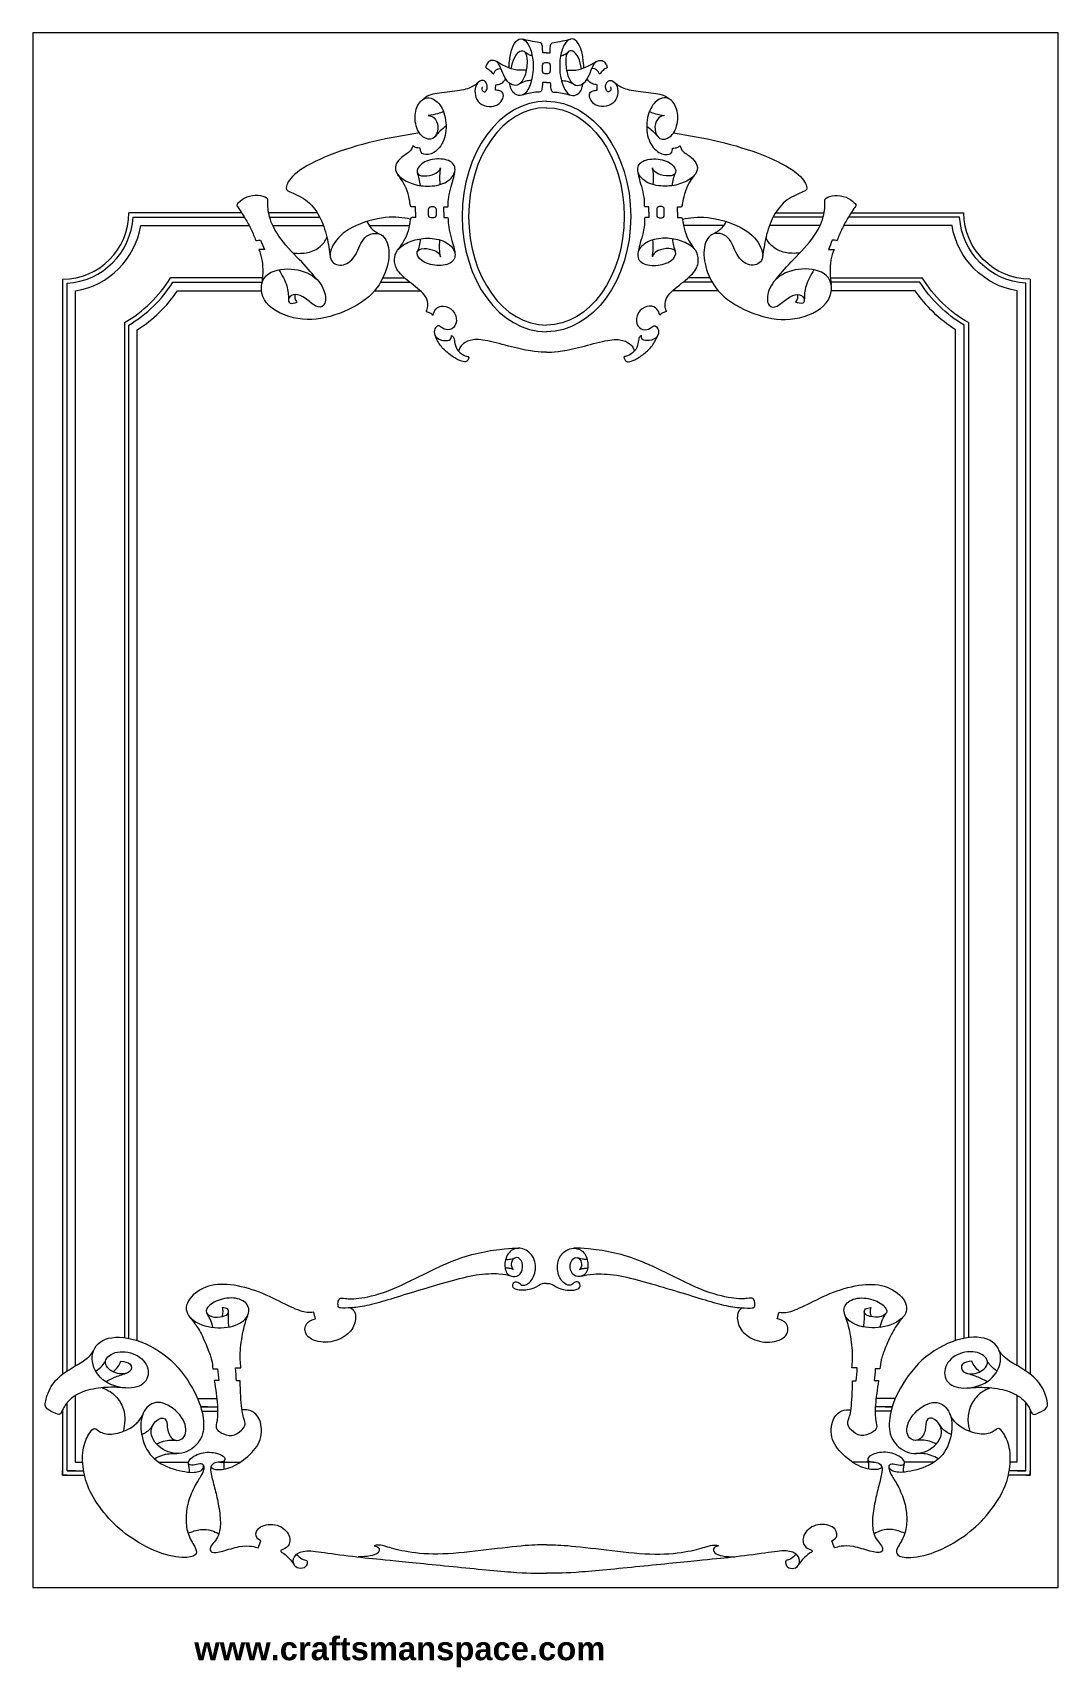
# Model space of a CAD drawing. Header units: millimetres. Extents: x 117 to 292, y -139 to 140.
import ezdxf

# ---------------------------------------------------------------- set-up
doc = ezdxf.new("R2010")
doc.units = ezdxf.units.MM
doc.header["$MEASUREMENT"] = 0
doc.layers.add('Layer 1', color=7, linetype='Continuous')

msp = doc.modelspace()

# ---------------------------------------------------------------- texts
at = {"insert": (144.8707, -134.2381), "char_height": 4, "width": 132.85941, "attachment_point": 1}
msp.add_mtext('{\\fArial|b1|i0|c0|p34;www.craftsmanspace.com}', dxfattribs=at)

# ---------------------------------------------------------------- linework, layer by layer
at = {"layer": 'Layer 1', "lineweight": 20}
msp.add_lwpolyline([(117.2805, -125.8159), (292.3821, -125.8159), (292.3821, 139.5085), (117.2805, 139.5085), (117.2805, -125.8159)], close=True, dxfattribs=at)
for points, knots in [([(198.6137, 133.4785), (198.6173, 133.7966), (198.6208, 134.1146), (198.6873, 134.6966), (198.6873, 134.6966), (198.7537, 135.2786), (198.8832, 136.1248), (199.1178, 136.8039), (199.1178, 136.8039), (199.3523, 137.4829), (199.6922, 137.9952), (200.054, 138.2488), (200.054, 138.2488), (200.4159, 138.5024), (200.8001, 138.4974), (201.157, 138.2955), (201.157, 138.2955), (201.514, 138.0937), (201.8441, 137.6948), (202.11, 137.099), (202.11, 137.099), (202.3759, 136.5032), (202.5778, 135.7102), (202.6689, 134.8264), (202.6689, 134.8264), (202.76, 133.9425), (202.7402, 132.9674), (202.5679, 132.0122), (202.5679, 132.0122), (202.3956, 131.0569), (202.0705, 130.1211), (201.6963, 129.5599), (201.6963, 129.5599), (201.3221, 128.9986), (200.8985, 128.8113), (200.4982, 128.7942), (200.4982, 128.7942), (200.0979, 128.7771), (199.7205, 128.9301), (199.4542, 129.1716), (199.4542, 129.1716), (199.1878, 129.4132), (199.032, 129.7435), (198.9297, 130.0374), (198.9297, 130.0374), (198.8274, 130.3314), (198.7784, 130.5893), (198.7294, 130.847)], [0, 0, 0, 0, 0.07692308, 0.07692308, 0.07692308, 0.07692308, 0.15384615, 0.15384615, 0.15384615, 0.15384615, 0.23076923, 0.23076923, 0.23076923, 0.23076923, 0.30769231, 0.30769231, 0.30769231, 0.30769231, 0.38461538, 0.38461538, 0.38461538, 0.38461538, 0.46153846, 0.46153846, 0.46153846, 0.46153846, 0.53846154, 0.53846154, 0.53846154, 0.53846154, 0.61538462, 0.61538462, 0.61538462, 0.61538462, 0.69230769, 0.69230769, 0.69230769, 0.69230769, 0.76923077, 0.76923077, 0.76923077, 0.76923077, 0.84615385, 0.84615385, 0.84615385, 0.84615385, 1, 1, 1, 1]), ([(204.3678, 136.0919), (204.3529, 136.4735), (204.3381, 136.8553), (204.2987, 137.1322), (204.2987, 137.1322), (204.2593, 137.4091), (204.1952, 137.5815), (204.1324, 137.6689), (204.1324, 137.6689), (204.0696, 137.7563), (204.008, 137.7588), (203.6794, 137.8166), (203.6794, 137.8166), (203.3507, 137.8744), (202.7548, 137.9878), (202.2408, 138.0967), (202.2408, 138.0967), (201.7266, 138.2057), (201.2942, 138.3104), (200.8618, 138.415)], [0, 0, 0, 0, 0.16666667, 0.16666667, 0.16666667, 0.16666667, 0.33333333, 0.33333333, 0.33333333, 0.33333333, 0.5, 0.5, 0.5, 0.5, 0.66666667, 0.66666667, 0.66666667, 0.66666667, 1, 1, 1, 1]), ([(205.607, 136.0919), (205.6219, 136.4735), (205.6367, 136.8553), (205.6761, 137.1322), (205.6761, 137.1322), (205.7155, 137.4091), (205.7796, 137.5815), (205.8424, 137.6689), (205.8424, 137.6689), (205.9052, 137.7563), (205.9668, 137.7588), (206.2954, 137.8166), (206.2954, 137.8166), (206.6241, 137.8744), (207.22, 137.9878), (207.734, 138.0967), (207.734, 138.0967), (208.2482, 138.2057), (208.6806, 138.3104), (209.113, 138.415)], [0, 0, 0, 0, 0.16666667, 0.16666667, 0.16666667, 0.16666667, 0.33333333, 0.33333333, 0.33333333, 0.33333333, 0.5, 0.5, 0.5, 0.5, 0.66666667, 0.66666667, 0.66666667, 0.66666667, 1, 1, 1, 1]), ([(211.3611, 133.4785), (211.3575, 133.7966), (211.354, 134.1146), (211.2875, 134.6966), (211.2875, 134.6966), (211.2211, 135.2786), (211.0916, 136.1248), (210.857, 136.8039), (210.857, 136.8039), (210.6225, 137.4829), (210.2826, 137.9952), (209.9208, 138.2488), (209.9208, 138.2488), (209.5589, 138.5024), (209.1747, 138.4974), (208.8178, 138.2955), (208.8178, 138.2955), (208.4608, 138.0937), (208.1307, 137.6948), (207.8648, 137.099), (207.8648, 137.099), (207.5989, 136.5032), (207.397, 135.7102), (207.3059, 134.8264), (207.3059, 134.8264), (207.2148, 133.9425), (207.2346, 132.9674), (207.4069, 132.0122), (207.4069, 132.0122), (207.5792, 131.0569), (207.9043, 130.1211), (208.2785, 129.5599), (208.2785, 129.5599), (208.6527, 128.9986), (209.0763, 128.8113), (209.4766, 128.7942), (209.4766, 128.7942), (209.8769, 128.7771), (210.2543, 128.9301), (210.5206, 129.1716), (210.5206, 129.1716), (210.787, 129.4132), (210.9428, 129.7435), (211.0451, 130.0374), (211.0451, 130.0374), (211.1474, 130.3314), (211.1964, 130.5893), (211.2454, 130.847)], [0, 0, 0, 0, 0.07692308, 0.07692308, 0.07692308, 0.07692308, 0.15384615, 0.15384615, 0.15384615, 0.15384615, 0.23076923, 0.23076923, 0.23076923, 0.23076923, 0.30769231, 0.30769231, 0.30769231, 0.30769231, 0.38461538, 0.38461538, 0.38461538, 0.38461538, 0.46153846, 0.46153846, 0.46153846, 0.46153846, 0.53846154, 0.53846154, 0.53846154, 0.53846154, 0.61538462, 0.61538462, 0.61538462, 0.61538462, 0.69230769, 0.69230769, 0.69230769, 0.69230769, 0.76923077, 0.76923077, 0.76923077, 0.76923077, 0.84615385, 0.84615385, 0.84615385, 0.84615385, 1, 1, 1, 1]), ([(201.5435, 133.1079), (201.3351, 133.0956), (201.1266, 133.0831), (200.7098, 133.0917), (200.7098, 133.0917), (200.2929, 133.1003), (199.6675, 133.13), (198.9708, 133.3516), (198.9708, 133.3516), (198.274, 133.5731), (197.5057, 133.9867), (197.0356, 134.2587), (197.0356, 134.2587), (196.5654, 134.5306), (196.3931, 134.661), (196.1753, 134.731), (196.1753, 134.731), (195.9574, 134.801), (195.6939, 134.811), (195.4748, 134.7421), (195.4748, 134.7421), (195.2557, 134.6731), (195.0809, 134.5253), (194.9394, 134.3222), (194.9394, 134.3222), (194.7978, 134.1191), (194.6894, 133.8606), (194.6475, 133.7203), (194.6475, 133.7203), (194.6056, 133.5799), (194.6304, 133.5576), (194.7559, 133.4813), (194.7559, 133.4813), (194.8814, 133.4051), (195.108, 133.2745), (195.3197, 133.0813), (195.3197, 133.0813), (195.5314, 132.888), (195.7284, 132.6319), (195.8355, 132.5186), (195.8355, 132.5186), (195.9426, 132.4053), (195.9599, 132.435), (196.0066, 132.5495), (196.0066, 132.5495), (196.0534, 132.6639), (196.1299, 132.8634), (196.2578, 133.0234), (196.2578, 133.0234), (196.3858, 133.1834), (196.5656, 133.3041), (196.7381, 133.3527), (196.7381, 133.3527), (196.9108, 133.4014), (197.0764, 133.3779), (197.2418, 133.3546)], [0, 0, 0, 0, 0.06666667, 0.06666667, 0.06666667, 0.06666667, 0.13333333, 0.13333333, 0.13333333, 0.13333333, 0.2, 0.2, 0.2, 0.2, 0.26666667, 0.26666667, 0.26666667, 0.26666667, 0.33333333, 0.33333333, 0.33333333, 0.33333333, 0.4, 0.4, 0.4, 0.4, 0.46666667, 0.46666667, 0.46666667, 0.46666667, 0.53333333, 0.53333333, 0.53333333, 0.53333333, 0.6, 0.6, 0.6, 0.6, 0.66666667, 0.66666667, 0.66666667, 0.66666667, 0.73333333, 0.73333333, 0.73333333, 0.73333333, 0.8, 0.8, 0.8, 0.8, 0.86666667, 0.86666667, 0.86666667, 0.86666667, 1, 1, 1, 1]), ([(198.9708, 133.3516), (199.1275, 134.0212), (199.2844, 134.6909), (199.5374, 135.2276), (199.5374, 135.2276), (199.7905, 135.7644), (200.1403, 136.1682), (200.4751, 136.338), (200.4751, 136.338), (200.8098, 136.508), (201.13, 136.444), (201.3515, 136.1511), (201.3515, 136.1511), (201.5731, 135.8581), (201.6964, 135.336), (201.6915, 134.5975), (201.6915, 134.5975), (201.6866, 133.8588), (201.5534, 132.9035), (201.3073, 132.1747), (201.3073, 132.1747), (201.0611, 131.4459), (200.7016, 130.9436), (200.3127, 130.7023), (200.3127, 130.7023), (199.9237, 130.461), (199.505, 130.4807), (199.1259, 130.6308), (199.1259, 130.6308), (198.7467, 130.781), (198.4069, 131.0618), (198.114, 131.5025), (198.114, 131.5025), (197.821, 131.9431), (197.5746, 132.544), (197.3963, 132.9796), (197.3963, 132.9796), (197.2178, 133.4152), (197.1071, 133.686), (196.9952, 133.8976), (196.9952, 133.8976), (196.8832, 134.1092), (196.7699, 134.2619), (196.6759, 134.3717), (196.6759, 134.3717), (196.5818, 134.4815), (196.5067, 134.5485), (196.4318, 134.6155)], [0, 0, 0, 0, 0.07692308, 0.07692308, 0.07692308, 0.07692308, 0.15384615, 0.15384615, 0.15384615, 0.15384615, 0.23076923, 0.23076923, 0.23076923, 0.23076923, 0.30769231, 0.30769231, 0.30769231, 0.30769231, 0.38461538, 0.38461538, 0.38461538, 0.38461538, 0.46153846, 0.46153846, 0.46153846, 0.46153846, 0.53846154, 0.53846154, 0.53846154, 0.53846154, 0.61538462, 0.61538462, 0.61538462, 0.61538462, 0.69230769, 0.69230769, 0.69230769, 0.69230769, 0.76923077, 0.76923077, 0.76923077, 0.76923077, 0.84615385, 0.84615385, 0.84615385, 0.84615385, 1, 1, 1, 1]), ([(202.5652, 135.5571), (202.3746, 135.6073), (202.1841, 135.6575), (201.9712, 135.7692), (201.9712, 135.7692), (201.7581, 135.8808), (201.5224, 136.054), (201.2869, 136.2272)], [0, 0, 0, 0, 0.33333333, 0.33333333, 0.33333333, 0.33333333, 1, 1, 1, 1]), ([(205.183, 134.4149), (205.183, 134.4149), (204.7919, 134.4149), (204.7919, 134.4149), (204.7919, 134.4149), (204.5459, 134.4149), (204.3452, 134.2142), (204.3452, 133.9682), (204.3452, 133.9682), (204.3452, 133.9682), (204.3452, 132.9411), (204.3452, 132.9411), (204.3452, 132.9411), (204.3452, 132.6951), (204.5459, 132.4944), (204.7919, 132.4944), (204.7919, 132.4944), (204.7919, 132.4944), (205.183, 132.4944), (205.183, 132.4944), (205.183, 132.4944), (205.429, 132.4944), (205.6296, 132.6951), (205.6296, 132.9411), (205.6296, 132.9411), (205.6296, 132.9411), (205.6296, 133.9682), (205.6296, 133.9682), (205.6296, 133.9682), (205.6296, 134.2142), (205.429, 134.4149), (205.183, 134.4149)], [0, 0, 0, 0, 0.11111111, 0.11111111, 0.11111111, 0.11111111, 0.22222222, 0.22222222, 0.22222222, 0.22222222, 0.33333333, 0.33333333, 0.33333333, 0.33333333, 0.44444444, 0.44444444, 0.44444444, 0.44444444, 0.55555556, 0.55555556, 0.55555556, 0.55555556, 0.66666667, 0.66666667, 0.66666667, 0.66666667, 0.77777778, 0.77777778, 0.77777778, 0.77777778, 1, 1, 1, 1]), ([(207.4096, 135.5571), (207.6002, 135.6073), (207.7907, 135.6575), (208.0036, 135.7692), (208.0036, 135.7692), (208.2167, 135.8808), (208.4524, 136.054), (208.6879, 136.2272)], [0, 0, 0, 0, 0.33333333, 0.33333333, 0.33333333, 0.33333333, 1, 1, 1, 1]), ([(211.004, 133.3516), (210.8473, 134.0212), (210.6904, 134.6909), (210.4374, 135.2276), (210.4374, 135.2276), (210.1843, 135.7644), (209.8345, 136.1682), (209.4997, 136.338), (209.4997, 136.338), (209.165, 136.508), (208.8448, 136.444), (208.6233, 136.1511), (208.6233, 136.1511), (208.4017, 135.8581), (208.2784, 135.336), (208.2833, 134.5975), (208.2833, 134.5975), (208.2882, 133.8588), (208.4214, 132.9035), (208.6675, 132.1747), (208.6675, 132.1747), (208.9137, 131.4459), (209.2732, 130.9436), (209.6621, 130.7023), (209.6621, 130.7023), (210.0511, 130.461), (210.4698, 130.4807), (210.8489, 130.6308), (210.8489, 130.6308), (211.2281, 130.781), (211.5679, 131.0618), (211.8608, 131.5025), (211.8608, 131.5025), (212.1538, 131.9431), (212.4002, 132.544), (212.5785, 132.9796), (212.5785, 132.9796), (212.757, 133.4152), (212.8677, 133.686), (212.9796, 133.8976), (212.9796, 133.8976), (213.0916, 134.1092), (213.2049, 134.2619), (213.2989, 134.3717), (213.2989, 134.3717), (213.393, 134.4815), (213.4681, 134.5485), (213.543, 134.6155)], [0, 0, 0, 0, 0.07692308, 0.07692308, 0.07692308, 0.07692308, 0.15384615, 0.15384615, 0.15384615, 0.15384615, 0.23076923, 0.23076923, 0.23076923, 0.23076923, 0.30769231, 0.30769231, 0.30769231, 0.30769231, 0.38461538, 0.38461538, 0.38461538, 0.38461538, 0.46153846, 0.46153846, 0.46153846, 0.46153846, 0.53846154, 0.53846154, 0.53846154, 0.53846154, 0.61538462, 0.61538462, 0.61538462, 0.61538462, 0.69230769, 0.69230769, 0.69230769, 0.69230769, 0.76923077, 0.76923077, 0.76923077, 0.76923077, 0.84615385, 0.84615385, 0.84615385, 0.84615385, 1, 1, 1, 1]), ([(208.4313, 133.1079), (208.6397, 133.0956), (208.8482, 133.0831), (209.265, 133.0917), (209.265, 133.0917), (209.6819, 133.1003), (210.3073, 133.13), (211.004, 133.3516), (211.004, 133.3516), (211.7008, 133.5731), (212.4691, 133.9867), (212.9392, 134.2587), (212.9392, 134.2587), (213.4094, 134.5306), (213.5817, 134.661), (213.7995, 134.731), (213.7995, 134.731), (214.0174, 134.801), (214.2809, 134.811), (214.5, 134.7421), (214.5, 134.7421), (214.7191, 134.6731), (214.8939, 134.5253), (215.0354, 134.3222), (215.0354, 134.3222), (215.177, 134.1191), (215.2854, 133.8606), (215.3273, 133.7203), (215.3273, 133.7203), (215.3692, 133.5799), (215.3444, 133.5576), (215.2189, 133.4813), (215.2189, 133.4813), (215.0934, 133.4051), (214.8668, 133.2745), (214.6551, 133.0813), (214.6551, 133.0813), (214.4434, 132.888), (214.2464, 132.6319), (214.1393, 132.5186), (214.1393, 132.5186), (214.0322, 132.4053), (214.0149, 132.435), (213.9682, 132.5495), (213.9682, 132.5495), (213.9214, 132.6639), (213.8449, 132.8634), (213.717, 133.0234), (213.717, 133.0234), (213.589, 133.1834), (213.4092, 133.3041), (213.2367, 133.3527), (213.2367, 133.3527), (213.064, 133.4014), (212.8984, 133.3779), (212.733, 133.3546)], [0, 0, 0, 0, 0.06666667, 0.06666667, 0.06666667, 0.06666667, 0.13333333, 0.13333333, 0.13333333, 0.13333333, 0.2, 0.2, 0.2, 0.2, 0.26666667, 0.26666667, 0.26666667, 0.26666667, 0.33333333, 0.33333333, 0.33333333, 0.33333333, 0.4, 0.4, 0.4, 0.4, 0.46666667, 0.46666667, 0.46666667, 0.46666667, 0.53333333, 0.53333333, 0.53333333, 0.53333333, 0.6, 0.6, 0.6, 0.6, 0.66666667, 0.66666667, 0.66666667, 0.66666667, 0.73333333, 0.73333333, 0.73333333, 0.73333333, 0.8, 0.8, 0.8, 0.8, 0.86666667, 0.86666667, 0.86666667, 0.86666667, 1, 1, 1, 1]), ([(194.0461, 130.2916), (193.9969, 130.1414), (193.9477, 129.9912), (193.9784, 129.8324), (193.9784, 129.8324), (194.0092, 129.6736), (194.1201, 129.5061), (194.2677, 129.4458), (194.2677, 129.4458), (194.4154, 129.3855), (194.6002, 129.4323), (194.7282, 129.628), (194.7282, 129.628), (194.8562, 129.8238), (194.9277, 130.1685), (194.8747, 130.4922), (194.8747, 130.4922), (194.8218, 130.8161), (194.6444, 131.1189), (194.4142, 131.2679), (194.4142, 131.2679), (194.1841, 131.4168), (193.9008, 131.4118), (193.6214, 131.2432), (193.6214, 131.2432), (193.342, 131.0746), (193.0662, 130.7421), (192.9173, 130.3089), (192.9173, 130.3089), (192.7683, 129.8756), (192.7461, 129.3412), (192.8544, 128.8316), (192.8544, 128.8316), (192.9627, 128.322), (193.2017, 127.8368), (193.6252, 127.502), (193.6252, 127.502), (194.0486, 127.1672), (194.6567, 126.9824), (195.202, 126.9344), (195.202, 126.9344), (195.7474, 126.8864), (196.2301, 126.9751), (196.64, 127.2249), (196.64, 127.2249), (197.0499, 127.4749), (197.3874, 127.8861), (197.5412, 128.2603), (197.5412, 128.2603), (197.6951, 128.6345), (197.6654, 128.972), (197.5485, 129.1959), (197.5485, 129.1959), (197.4316, 129.4199), (197.2272, 129.5308), (197.0069, 129.5934), (197.0069, 129.5934), (196.7866, 129.6562), (196.5501, 129.671), (196.3138, 129.6858)], [0, 0, 0, 0, 0.0625, 0.0625, 0.0625, 0.0625, 0.125, 0.125, 0.125, 0.125, 0.1875, 0.1875, 0.1875, 0.1875, 0.25, 0.25, 0.25, 0.25, 0.3125, 0.3125, 0.3125, 0.3125, 0.375, 0.375, 0.375, 0.375, 0.4375, 0.4375, 0.4375, 0.4375, 0.5, 0.5, 0.5, 0.5, 0.5625, 0.5625, 0.5625, 0.5625, 0.625, 0.625, 0.625, 0.625, 0.6875, 0.6875, 0.6875, 0.6875, 0.75, 0.75, 0.75, 0.75, 0.8125, 0.8125, 0.8125, 0.8125, 0.875, 0.875, 0.875, 0.875, 1, 1, 1, 1]), ([(196.3138, 129.6858), (196.3187, 129.9959), (196.3237, 130.3061), (196.3286, 130.6162), (196.3286, 130.6162), (196.6315, 130.6555), (196.9343, 130.695), (197.1904, 130.8107), (197.1904, 130.8107), (197.4464, 130.9264), (197.6558, 131.1185), (197.784, 131.2751), (197.784, 131.2751), (197.9122, 131.4318), (197.9593, 131.5532), (198.0064, 131.6744)], [0, 0, 0, 0, 0.2, 0.2, 0.2, 0.2, 0.4, 0.4, 0.4, 0.4, 0.6, 0.6, 0.6, 0.6, 1, 1, 1, 1]), ([(202.4188, 131.332), (202.0998, 131.3256), (201.7807, 131.3191), (201.4436, 131.2235), (201.4436, 131.2235), (201.1063, 131.1278), (200.7508, 130.9428), (200.3953, 130.7579)], [0, 0, 0, 0, 0.33333333, 0.33333333, 0.33333333, 0.33333333, 1, 1, 1, 1]), ([(207.556, 131.332), (207.875, 131.3256), (208.1941, 131.3191), (208.5312, 131.2235), (208.5312, 131.2235), (208.8685, 131.1278), (209.224, 130.9428), (209.5795, 130.7579)], [0, 0, 0, 0, 0.33333333, 0.33333333, 0.33333333, 0.33333333, 1, 1, 1, 1]), ([(213.661, 129.6858), (213.6561, 129.9959), (213.6511, 130.3061), (213.6462, 130.6162), (213.6462, 130.6162), (213.3433, 130.6555), (213.0405, 130.695), (212.7844, 130.8107), (212.7844, 130.8107), (212.5284, 130.9264), (212.319, 131.1185), (212.1908, 131.2751), (212.1908, 131.2751), (212.0626, 131.4318), (212.0155, 131.5532), (211.9684, 131.6744)], [0, 0, 0, 0, 0.2, 0.2, 0.2, 0.2, 0.4, 0.4, 0.4, 0.4, 0.6, 0.6, 0.6, 0.6, 1, 1, 1, 1]), ([(215.9287, 130.2916), (215.9779, 130.1414), (216.0271, 129.9912), (215.9964, 129.8324), (215.9964, 129.8324), (215.9656, 129.6736), (215.8547, 129.5061), (215.7071, 129.4458), (215.7071, 129.4458), (215.5594, 129.3855), (215.3746, 129.4323), (215.2466, 129.628), (215.2466, 129.628), (215.1186, 129.8238), (215.0471, 130.1685), (215.1001, 130.4922), (215.1001, 130.4922), (215.153, 130.8161), (215.3304, 131.1189), (215.5606, 131.2679), (215.5606, 131.2679), (215.7907, 131.4168), (216.074, 131.4118), (216.3534, 131.2432), (216.3534, 131.2432), (216.6328, 131.0746), (216.9086, 130.7421), (217.0575, 130.3089), (217.0575, 130.3089), (217.2065, 129.8756), (217.2287, 129.3412), (217.1204, 128.8316), (217.1204, 128.8316), (217.0121, 128.322), (216.7731, 127.8368), (216.3496, 127.502), (216.3496, 127.502), (215.9262, 127.1672), (215.3181, 126.9824), (214.7728, 126.9344), (214.7728, 126.9344), (214.2274, 126.8864), (213.7447, 126.9751), (213.3348, 127.2249), (213.3348, 127.2249), (212.9249, 127.4749), (212.5874, 127.8861), (212.4336, 128.2603), (212.4336, 128.2603), (212.2797, 128.6345), (212.3094, 128.972), (212.4263, 129.1959), (212.4263, 129.1959), (212.5432, 129.4199), (212.7476, 129.5308), (212.9679, 129.5934), (212.9679, 129.5934), (213.1882, 129.6562), (213.4247, 129.671), (213.661, 129.6858)], [0, 0, 0, 0, 0.0625, 0.0625, 0.0625, 0.0625, 0.125, 0.125, 0.125, 0.125, 0.1875, 0.1875, 0.1875, 0.1875, 0.25, 0.25, 0.25, 0.25, 0.3125, 0.3125, 0.3125, 0.3125, 0.375, 0.375, 0.375, 0.375, 0.4375, 0.4375, 0.4375, 0.4375, 0.5, 0.5, 0.5, 0.5, 0.5625, 0.5625, 0.5625, 0.5625, 0.625, 0.625, 0.625, 0.625, 0.6875, 0.6875, 0.6875, 0.6875, 0.75, 0.75, 0.75, 0.75, 0.8125, 0.8125, 0.8125, 0.8125, 0.875, 0.875, 0.875, 0.875, 1, 1, 1, 1]), ([(187.3956, 126.0742), (187.0986, 125.9267), (186.8015, 125.779), (186.3724, 125.661), (186.3724, 125.661), (185.9432, 125.543), (185.3816, 125.4543), (184.8203, 125.3659), (184.8203, 125.3659), (185.16, 125.3117), (185.4999, 125.2576), (185.81, 124.9622), (185.81, 124.9622), (186.1202, 124.6667), (186.4011, 124.1299), (186.4528, 123.4971), (186.4528, 123.4971), (186.5045, 122.8644), (186.3271, 122.1355), (185.9333, 121.7244), (185.9333, 121.7244), (185.5393, 121.3133), (184.9286, 121.2196), (184.3378, 121.4855), (184.3378, 121.4855), (183.7468, 121.7514), (183.1755, 122.3769), (182.858, 123.2509), (182.858, 123.2509), (182.5404, 124.1249), (182.4763, 125.2478), (182.6782, 126.1414), (182.6782, 126.1414), (182.8801, 127.0352), (183.348, 127.7), (183.8133, 128.0693), (183.8133, 128.0693), (184.2786, 128.4385), (184.7416, 128.5126), (185.3005, 128.3279), (185.3005, 128.3279), (185.8594, 128.1432), (186.5143, 127.7), (187.0066, 126.8826), (187.0066, 126.8826), (187.4991, 126.0652), (187.8291, 124.8733), (187.8635, 123.7015), (187.8635, 123.7015), (187.898, 122.5295), (187.637, 121.3771), (187.1471, 120.5155), (187.1471, 120.5155), (186.6571, 119.6538), (185.9381, 119.0825), (185.2906, 118.8436), (185.2906, 118.8436), (184.6431, 118.6048), (184.0669, 118.6985), (183.774, 118.9175), (183.774, 118.9175), (183.4809, 119.1366), (183.471, 119.4814), (183.4612, 119.8261), (183.4612, 119.8261), (183.1609, 119.8261), (182.8604, 119.826), (182.6488, 119.9022), (182.6488, 119.9022), (182.4371, 119.9786), (182.3139, 120.1313), (182.1909, 120.2839), (182.1909, 120.2839), (182.0924, 119.9245), (181.9939, 119.5649), (181.6123, 119.2103), (181.6123, 119.2103), (181.2306, 118.8558), (180.5658, 118.5062), (180.0734, 118.0557), (180.0734, 118.0557), (179.581, 117.6051), (179.2608, 117.0535), (179.214, 116.5217), (179.214, 116.5217), (179.1672, 115.99), (179.3939, 115.4777), (179.874, 115.0075), (179.874, 115.0075), (180.354, 114.5373), (181.0878, 114.1088), (181.9224, 113.8036), (181.9224, 113.8036), (182.757, 113.4983), (183.6928, 113.316), (184.7046, 113.316), (184.7046, 113.316), (185.7165, 113.316), (186.805, 113.4983), (187.6494, 113.9118), (187.6494, 113.9118), (188.4939, 114.3254), (189.0947, 114.9707), (189.3064, 115.6304), (189.3064, 115.6304), (189.5183, 116.2902), (189.3408, 116.9649), (188.7745, 117.3957), (188.7745, 117.3957), (188.2083, 117.8266), (187.253, 118.0138), (186.2805, 117.9547), (186.2805, 117.9547), (185.3079, 117.8956), (184.318, 117.5903), (183.6976, 117.1274), (183.6976, 117.1274), (183.0772, 116.6645), (182.826, 116.044), (182.9343, 115.6452), (182.9343, 115.6452), (183.0427, 115.2464), (183.5105, 115.069), (184.1038, 115.0568), (184.1038, 115.0568), (184.6972, 115.0445), (185.4163, 115.1971), (185.8914, 115.4039), (185.8914, 115.4039), (186.3665, 115.6107), (186.5981, 115.8717), (186.7261, 116.0587), (186.7261, 116.0587), (186.8541, 116.2459), (186.8788, 116.3592), (186.9033, 116.4725)], [0, 0, 0, 0, 0.02857143, 0.02857143, 0.02857143, 0.02857143, 0.05714286, 0.05714286, 0.05714286, 0.05714286, 0.08571429, 0.08571429, 0.08571429, 0.08571429, 0.11428571, 0.11428571, 0.11428571, 0.11428571, 0.14285714, 0.14285714, 0.14285714, 0.14285714, 0.17142857, 0.17142857, 0.17142857, 0.17142857, 0.2, 0.2, 0.2, 0.2, 0.22857143, 0.22857143, 0.22857143, 0.22857143, 0.25714286, 0.25714286, 0.25714286, 0.25714286, 0.28571429, 0.28571429, 0.28571429, 0.28571429, 0.31428571, 0.31428571, 0.31428571, 0.31428571, 0.34285714, 0.34285714, 0.34285714, 0.34285714, 0.37142857, 0.37142857, 0.37142857, 0.37142857, 0.4, 0.4, 0.4, 0.4, 0.42857143, 0.42857143, 0.42857143, 0.42857143, 0.45714286, 0.45714286, 0.45714286, 0.45714286, 0.48571429, 0.48571429, 0.48571429, 0.48571429, 0.51428571, 0.51428571, 0.51428571, 0.51428571, 0.54285714, 0.54285714, 0.54285714, 0.54285714, 0.57142857, 0.57142857, 0.57142857, 0.57142857, 0.6, 0.6, 0.6, 0.6, 0.62857143, 0.62857143, 0.62857143, 0.62857143, 0.65714286, 0.65714286, 0.65714286, 0.65714286, 0.68571429, 0.68571429, 0.68571429, 0.68571429, 0.71428571, 0.71428571, 0.71428571, 0.71428571, 0.74285714, 0.74285714, 0.74285714, 0.74285714, 0.77142857, 0.77142857, 0.77142857, 0.77142857, 0.8, 0.8, 0.8, 0.8, 0.82857143, 0.82857143, 0.82857143, 0.82857143, 0.85714286, 0.85714286, 0.85714286, 0.85714286, 0.88571429, 0.88571429, 0.88571429, 0.88571429, 0.91428571, 0.91428571, 0.91428571, 0.91428571, 0.94285714, 0.94285714, 0.94285714, 0.94285714, 1, 1, 1, 1]), ([(193.3538, 131.0286), (192.9224, 130.667), (192.4908, 130.3053), (191.7778, 130.0384), (191.7778, 130.0384), (191.0647, 129.7714), (190.07, 129.599), (188.9152, 129.4587), (188.9152, 129.4587), (187.7605, 129.3184), (186.4457, 129.2101), (185.6065, 129.0099), (185.6065, 129.0099), (184.7674, 128.8098), (184.4038, 128.5178), (184.0402, 128.2259)], [0, 0, 0, 0, 0.2, 0.2, 0.2, 0.2, 0.4, 0.4, 0.4, 0.4, 0.6, 0.6, 0.6, 0.6, 1, 1, 1, 1]), ([(204.324, 131.0097), (204.3142, 130.7143), (204.3043, 130.4187), (204.2625, 130.1467), (204.2625, 130.1467), (204.2206, 129.8747), (204.1467, 129.626), (204.0815, 129.503), (204.0815, 129.503), (204.0163, 129.3798), (203.9595, 129.3822), (203.7676, 129.3786), (203.7676, 129.3786), (203.5755, 129.3749), (203.248, 129.3649), (202.8591, 129.3108), (202.8591, 129.3108), (202.47, 129.2566), (202.0194, 129.1581), (201.6879, 129.0801), (201.6879, 129.0801), (201.3564, 129.0019), (201.1438, 128.9441), (200.9313, 128.8863)], [0, 0, 0, 0, 0.14285714, 0.14285714, 0.14285714, 0.14285714, 0.28571429, 0.28571429, 0.28571429, 0.28571429, 0.42857143, 0.42857143, 0.42857143, 0.42857143, 0.57142857, 0.57142857, 0.57142857, 0.57142857, 0.71428571, 0.71428571, 0.71428571, 0.71428571, 1, 1, 1, 1]), ([(205.6508, 131.0097), (205.6606, 130.7143), (205.6705, 130.4187), (205.7123, 130.1467), (205.7123, 130.1467), (205.7542, 129.8747), (205.8281, 129.626), (205.8933, 129.503), (205.8933, 129.503), (205.9585, 129.3798), (206.0153, 129.3822), (206.2072, 129.3786), (206.2072, 129.3786), (206.3993, 129.3749), (206.7268, 129.3649), (207.1157, 129.3108), (207.1157, 129.3108), (207.5048, 129.2566), (207.9554, 129.1581), (208.2869, 129.0801), (208.2869, 129.0801), (208.6184, 129.0019), (208.831, 128.9441), (209.0435, 128.8863)], [0, 0, 0, 0, 0.14285714, 0.14285714, 0.14285714, 0.14285714, 0.28571429, 0.28571429, 0.28571429, 0.28571429, 0.42857143, 0.42857143, 0.42857143, 0.42857143, 0.57142857, 0.57142857, 0.57142857, 0.57142857, 0.71428571, 0.71428571, 0.71428571, 0.71428571, 1, 1, 1, 1]), ([(216.621, 131.0286), (217.0524, 130.667), (217.484, 130.3053), (218.197, 130.0384), (218.197, 130.0384), (218.9101, 129.7714), (219.9048, 129.599), (221.0596, 129.4587), (221.0596, 129.4587), (222.2143, 129.3184), (223.5291, 129.2101), (224.3683, 129.0099), (224.3683, 129.0099), (225.2074, 128.8098), (225.571, 128.5178), (225.9346, 128.2259)], [0, 0, 0, 0, 0.2, 0.2, 0.2, 0.2, 0.4, 0.4, 0.4, 0.4, 0.6, 0.6, 0.6, 0.6, 1, 1, 1, 1]), ([(222.5792, 126.0742), (222.8762, 125.9267), (223.1733, 125.779), (223.6024, 125.661), (223.6024, 125.661), (224.0316, 125.543), (224.5932, 125.4543), (225.1545, 125.3659), (225.1545, 125.3659), (224.8148, 125.3117), (224.4749, 125.2576), (224.1648, 124.9622), (224.1648, 124.9622), (223.8546, 124.6667), (223.5737, 124.1299), (223.522, 123.4971), (223.522, 123.4971), (223.4703, 122.8644), (223.6477, 122.1355), (224.0415, 121.7244), (224.0415, 121.7244), (224.4355, 121.3133), (225.0462, 121.2196), (225.637, 121.4855), (225.637, 121.4855), (226.228, 121.7514), (226.7993, 122.3769), (227.1168, 123.2509), (227.1168, 123.2509), (227.4344, 124.1249), (227.4985, 125.2478), (227.2966, 126.1414), (227.2966, 126.1414), (227.0947, 127.0352), (226.6268, 127.7), (226.1615, 128.0693), (226.1615, 128.0693), (225.6962, 128.4385), (225.2332, 128.5126), (224.6743, 128.3279), (224.6743, 128.3279), (224.1154, 128.1432), (223.4605, 127.7), (222.9682, 126.8826), (222.9682, 126.8826), (222.4757, 126.0652), (222.1457, 124.8733), (222.1113, 123.7015), (222.1113, 123.7015), (222.0768, 122.5295), (222.3378, 121.3771), (222.8277, 120.5155), (222.8277, 120.5155), (223.3177, 119.6538), (224.0367, 119.0825), (224.6842, 118.8436), (224.6842, 118.8436), (225.3317, 118.6048), (225.9079, 118.6985), (226.2008, 118.9175), (226.2008, 118.9175), (226.4939, 119.1366), (226.5038, 119.4814), (226.5136, 119.8261), (226.5136, 119.8261), (226.8139, 119.8261), (227.1144, 119.826), (227.326, 119.9022), (227.326, 119.9022), (227.5377, 119.9786), (227.6609, 120.1313), (227.7839, 120.2839), (227.7839, 120.2839), (227.8824, 119.9245), (227.9809, 119.5649), (228.3625, 119.2103), (228.3625, 119.2103), (228.7442, 118.8558), (229.409, 118.5062), (229.9014, 118.0557), (229.9014, 118.0557), (230.3938, 117.6051), (230.714, 117.0535), (230.7608, 116.5217), (230.7608, 116.5217), (230.8076, 115.99), (230.5809, 115.4777), (230.1008, 115.0075), (230.1008, 115.0075), (229.6208, 114.5373), (228.887, 114.1088), (228.0524, 113.8036), (228.0524, 113.8036), (227.2178, 113.4983), (226.282, 113.316), (225.2702, 113.316), (225.2702, 113.316), (224.2583, 113.316), (223.1698, 113.4983), (222.3254, 113.9118), (222.3254, 113.9118), (221.4809, 114.3254), (220.8801, 114.9707), (220.6684, 115.6304), (220.6684, 115.6304), (220.4565, 116.2902), (220.634, 116.9649), (221.2003, 117.3957), (221.2003, 117.3957), (221.7665, 117.8266), (222.7218, 118.0138), (223.6943, 117.9547), (223.6943, 117.9547), (224.6669, 117.8956), (225.6568, 117.5903), (226.2772, 117.1274), (226.2772, 117.1274), (226.8976, 116.6645), (227.1488, 116.044), (227.0405, 115.6452), (227.0405, 115.6452), (226.9321, 115.2464), (226.4643, 115.069), (225.871, 115.0568), (225.871, 115.0568), (225.2776, 115.0445), (224.5585, 115.1971), (224.0834, 115.4039), (224.0834, 115.4039), (223.6083, 115.6107), (223.3767, 115.8717), (223.2487, 116.0587), (223.2487, 116.0587), (223.1207, 116.2459), (223.096, 116.3592), (223.0715, 116.4725)], [0, 0, 0, 0, 0.02857143, 0.02857143, 0.02857143, 0.02857143, 0.05714286, 0.05714286, 0.05714286, 0.05714286, 0.08571429, 0.08571429, 0.08571429, 0.08571429, 0.11428571, 0.11428571, 0.11428571, 0.11428571, 0.14285714, 0.14285714, 0.14285714, 0.14285714, 0.17142857, 0.17142857, 0.17142857, 0.17142857, 0.2, 0.2, 0.2, 0.2, 0.22857143, 0.22857143, 0.22857143, 0.22857143, 0.25714286, 0.25714286, 0.25714286, 0.25714286, 0.28571429, 0.28571429, 0.28571429, 0.28571429, 0.31428571, 0.31428571, 0.31428571, 0.31428571, 0.34285714, 0.34285714, 0.34285714, 0.34285714, 0.37142857, 0.37142857, 0.37142857, 0.37142857, 0.4, 0.4, 0.4, 0.4, 0.42857143, 0.42857143, 0.42857143, 0.42857143, 0.45714286, 0.45714286, 0.45714286, 0.45714286, 0.48571429, 0.48571429, 0.48571429, 0.48571429, 0.51428571, 0.51428571, 0.51428571, 0.51428571, 0.54285714, 0.54285714, 0.54285714, 0.54285714, 0.57142857, 0.57142857, 0.57142857, 0.57142857, 0.6, 0.6, 0.6, 0.6, 0.62857143, 0.62857143, 0.62857143, 0.62857143, 0.65714286, 0.65714286, 0.65714286, 0.65714286, 0.68571429, 0.68571429, 0.68571429, 0.68571429, 0.71428571, 0.71428571, 0.71428571, 0.71428571, 0.74285714, 0.74285714, 0.74285714, 0.74285714, 0.77142857, 0.77142857, 0.77142857, 0.77142857, 0.8, 0.8, 0.8, 0.8, 0.82857143, 0.82857143, 0.82857143, 0.82857143, 0.85714286, 0.85714286, 0.85714286, 0.85714286, 0.88571429, 0.88571429, 0.88571429, 0.88571429, 0.91428571, 0.91428571, 0.91428571, 0.91428571, 0.94285714, 0.94285714, 0.94285714, 0.94285714, 1, 1, 1, 1]), ([(204.9874, 127.8212), (197.0341, 127.8212), (190.5868, 119.014), (190.5868, 108.1499), (190.5868, 108.1499), (190.5868, 97.2858), (197.0341, 88.4785), (204.9874, 88.4785)], [0, 0, 0, 0, 0.33333333, 0.33333333, 0.33333333, 0.33333333, 1, 1, 1, 1]), ([(204.9874, 126.7045), (197.6509, 126.7045), (191.7035, 118.3973), (191.7035, 108.1499), (191.7035, 108.1499), (191.7035, 97.9025), (197.6509, 89.5953), (204.9874, 89.5953)], [0, 0, 0, 0, 0.33333333, 0.33333333, 0.33333333, 0.33333333, 1, 1, 1, 1]), ([(204.9874, 127.8212), (212.9407, 127.8212), (219.388, 119.014), (219.388, 108.1499), (219.388, 108.1499), (219.388, 97.2858), (212.9407, 88.4785), (204.9874, 88.4785)], [0, 0, 0, 0, 0.33333333, 0.33333333, 0.33333333, 0.33333333, 1, 1, 1, 1]), ([(204.9874, 126.7045), (212.3239, 126.7045), (218.2713, 118.3973), (218.2713, 108.1499), (218.2713, 108.1499), (218.2713, 97.9025), (212.3239, 89.5953), (204.9874, 89.5953)], [0, 0, 0, 0, 0.33333333, 0.33333333, 0.33333333, 0.33333333, 1, 1, 1, 1]), ([(187.8661, 123.5705), (187.5085, 123.2996), (187.1507, 123.0287), (186.8478, 122.7441), (186.8478, 122.7441), (186.545, 122.4593), (186.2969, 122.1606), (186.0489, 121.8621)], [0, 0, 0, 0, 0.33333333, 0.33333333, 0.33333333, 0.33333333, 1, 1, 1, 1]), ([(222.1087, 123.5705), (222.4663, 123.2996), (222.8241, 123.0287), (223.127, 122.7441), (223.127, 122.7441), (223.4298, 122.4593), (223.6779, 122.1606), (223.9259, 121.8621)], [0, 0, 0, 0, 0.33333333, 0.33333333, 0.33333333, 0.33333333, 1, 1, 1, 1]), ([(183.2951, 122.3995), (180.7231, 121.9779), (178.1509, 121.5561), (175.5453, 120.9416), (175.5453, 120.9416), (172.9395, 120.327), (170.3001, 119.5194), (167.9759, 118.5937), (167.9759, 118.5937), (165.6517, 117.668), (163.6424, 116.6239), (162.4163, 115.6687), (162.4163, 115.6687), (161.1902, 114.7134), (160.747, 113.8467), (160.5944, 113.3248), (160.5944, 113.3248), (160.4416, 112.8029), (160.5796, 112.6254), (161.2, 112.3399), (161.2, 112.3399), (161.8205, 112.0543), (162.9235, 111.6603), (163.8689, 110.971), (163.8689, 110.971), (164.8144, 110.2816), (165.6024, 109.2966), (166.2031, 108.174), (166.2031, 108.174), (166.8039, 107.0513), (167.2175, 105.7906), (167.4986, 104.6222), (167.4986, 104.6222), (167.7798, 103.4537), (167.9287, 102.3772), (168.0774, 101.3009)], [0, 0, 0, 0, 0.1, 0.1, 0.1, 0.1, 0.2, 0.2, 0.2, 0.2, 0.3, 0.3, 0.3, 0.3, 0.4, 0.4, 0.4, 0.4, 0.5, 0.5, 0.5, 0.5, 0.6, 0.6, 0.6, 0.6, 0.7, 0.7, 0.7, 0.7, 0.8, 0.8, 0.8, 0.8, 1, 1, 1, 1]), ([(226.6797, 122.3995), (229.2517, 121.9779), (231.8239, 121.5561), (234.4295, 120.9416), (234.4295, 120.9416), (237.0353, 120.327), (239.6747, 119.5194), (241.9989, 118.5937), (241.9989, 118.5937), (244.3231, 117.668), (246.3324, 116.6239), (247.5585, 115.6687), (247.5585, 115.6687), (248.7846, 114.7134), (249.2278, 113.8467), (249.3804, 113.3248), (249.3804, 113.3248), (249.5332, 112.8029), (249.3952, 112.6254), (248.7748, 112.3399), (248.7748, 112.3399), (248.1543, 112.0543), (247.0513, 111.6603), (246.1059, 110.971), (246.1059, 110.971), (245.1604, 110.2816), (244.3724, 109.2966), (243.7717, 108.174), (243.7717, 108.174), (243.1709, 107.0513), (242.7573, 105.7906), (242.4762, 104.6222), (242.4762, 104.6222), (242.195, 103.4537), (242.0461, 102.3772), (241.8974, 101.3009)], [0, 0, 0, 0, 0.1, 0.1, 0.1, 0.1, 0.2, 0.2, 0.2, 0.2, 0.3, 0.3, 0.3, 0.3, 0.4, 0.4, 0.4, 0.4, 0.5, 0.5, 0.5, 0.5, 0.6, 0.6, 0.6, 0.6, 0.7, 0.7, 0.7, 0.7, 0.8, 0.8, 0.8, 0.8, 1, 1, 1, 1]), ([(182.6278, 109.7711), (182.4065, 109.7735), (182.1849, 109.776), (182.0387, 109.7895), (182.0387, 109.7895), (181.8923, 109.803), (181.8208, 109.8278), (181.7692, 110.0259), (181.7692, 110.0259), (181.7175, 110.2241), (181.6853, 110.596), (181.5771, 111.1351), (181.5771, 111.1351), (181.4688, 111.6743), (181.284, 112.381), (181.0268, 112.9867), (181.0268, 112.9867), (180.7696, 113.5923), (180.4395, 114.0971), (180.1956, 114.4609), (180.1956, 114.4609), (179.9516, 114.8247), (179.7935, 115.0476), (179.6355, 115.2705)], [0, 0, 0, 0, 0.14285714, 0.14285714, 0.14285714, 0.14285714, 0.28571429, 0.28571429, 0.28571429, 0.28571429, 0.42857143, 0.42857143, 0.42857143, 0.42857143, 0.57142857, 0.57142857, 0.57142857, 0.57142857, 0.71428571, 0.71428571, 0.71428571, 0.71428571, 1, 1, 1, 1]), ([(183.486, 113.406), (183.4262, 113.815), (183.3665, 114.224), (183.2779, 114.587), (183.2779, 114.587), (183.1894, 114.9499), (183.0719, 115.2668), (182.9545, 115.5836)], [0, 0, 0, 0, 0.33333333, 0.33333333, 0.33333333, 0.33333333, 1, 1, 1, 1]), ([(186.9033, 116.4725), (186.8347, 116.0244), (186.7659, 115.5761), (186.7477, 115.0957), (186.7477, 115.0957), (186.7294, 114.6153), (186.7616, 114.1024), (186.7938, 113.5898)], [0, 0, 0, 0, 0.33333333, 0.33333333, 0.33333333, 0.33333333, 1, 1, 1, 1]), ([(187.5028, 109.7711), (187.6378, 109.7704), (187.773, 109.7697), (187.8946, 109.7706), (187.8946, 109.7706), (188.0163, 109.7715), (188.1246, 109.774), (188.1763, 109.8133), (188.1763, 109.8133), (188.228, 109.8527), (188.2231, 109.9292), (188.2244, 110.1876), (188.2244, 110.1876), (188.2256, 110.4461), (188.233, 110.887), (188.3166, 111.4396), (188.3166, 111.4396), (188.4004, 111.9924), (188.5605, 112.6572), (188.7217, 113.2505), (188.7217, 113.2505), (188.883, 113.8439), (189.0456, 114.366), (189.1532, 114.7912), (189.1532, 114.7912), (189.261, 115.2164), (189.3139, 115.5451), (189.3668, 115.8736)], [0, 0, 0, 0, 0.125, 0.125, 0.125, 0.125, 0.25, 0.25, 0.25, 0.25, 0.375, 0.375, 0.375, 0.375, 0.5, 0.5, 0.5, 0.5, 0.625, 0.625, 0.625, 0.625, 0.75, 0.75, 0.75, 0.75, 1, 1, 1, 1]), ([(222.472, 109.7711), (222.337, 109.7704), (222.2018, 109.7697), (222.0802, 109.7706), (222.0802, 109.7706), (221.9585, 109.7715), (221.8502, 109.774), (221.7985, 109.8133), (221.7985, 109.8133), (221.7468, 109.8527), (221.7517, 109.9292), (221.7504, 110.1876), (221.7504, 110.1876), (221.7492, 110.4461), (221.7418, 110.887), (221.6582, 111.4396), (221.6582, 111.4396), (221.5744, 111.9924), (221.4143, 112.6572), (221.2531, 113.2505), (221.2531, 113.2505), (221.0918, 113.8439), (220.9292, 114.366), (220.8216, 114.7912), (220.8216, 114.7912), (220.7138, 115.2164), (220.6609, 115.5451), (220.608, 115.8736)], [0, 0, 0, 0, 0.125, 0.125, 0.125, 0.125, 0.25, 0.25, 0.25, 0.25, 0.375, 0.375, 0.375, 0.375, 0.5, 0.5, 0.5, 0.5, 0.625, 0.625, 0.625, 0.625, 0.75, 0.75, 0.75, 0.75, 1, 1, 1, 1]), ([(223.0715, 116.4725), (223.1401, 116.0244), (223.2089, 115.5761), (223.2271, 115.0957), (223.2271, 115.0957), (223.2454, 114.6153), (223.2132, 114.1024), (223.181, 113.5898)], [0, 0, 0, 0, 0.33333333, 0.33333333, 0.33333333, 0.33333333, 1, 1, 1, 1]), ([(226.4888, 113.406), (226.5486, 113.815), (226.6083, 114.224), (226.6969, 114.587), (226.6969, 114.587), (226.7854, 114.9499), (226.9029, 115.2668), (227.0203, 115.5836)], [0, 0, 0, 0, 0.33333333, 0.33333333, 0.33333333, 0.33333333, 1, 1, 1, 1]), ([(227.347, 109.7711), (227.5683, 109.7735), (227.7899, 109.776), (227.9361, 109.7895), (227.9361, 109.7895), (228.0825, 109.803), (228.154, 109.8278), (228.2056, 110.0259), (228.2056, 110.0259), (228.2573, 110.2241), (228.2895, 110.596), (228.3977, 111.1351), (228.3977, 111.1351), (228.506, 111.6743), (228.6908, 112.381), (228.948, 112.9867), (228.948, 112.9867), (229.2052, 113.5923), (229.5353, 114.0971), (229.7792, 114.4609), (229.7792, 114.4609), (230.0232, 114.8247), (230.1813, 115.0476), (230.3393, 115.2705)], [0, 0, 0, 0, 0.14285714, 0.14285714, 0.14285714, 0.14285714, 0.28571429, 0.28571429, 0.28571429, 0.28571429, 0.42857143, 0.42857143, 0.42857143, 0.42857143, 0.57142857, 0.57142857, 0.57142857, 0.57142857, 0.71428571, 0.71428571, 0.71428571, 0.71428571, 1, 1, 1, 1]), ([(165.8875, 97.3051), (165.0998, 98.2607), (164.3121, 99.2166), (163.2141, 100.3788), (163.2141, 100.3788), (162.1161, 101.5412), (160.7077, 102.9101), (159.6884, 104.2667), (159.6884, 104.2667), (158.6691, 105.6233), (158.0387, 106.9678), (157.731, 108.0683), (157.731, 108.0683), (157.4232, 109.1689), (157.438, 110.0257), (157.4502, 110.5156), (157.4502, 110.5156), (157.4625, 111.0056), (157.4725, 111.1288), (157.2017, 111.2913), (157.2017, 111.2913), (156.9308, 111.4538), (156.3792, 111.6557), (155.7564, 111.7099), (155.7564, 111.7099), (155.1335, 111.764), (154.439, 111.6704), (153.8359, 111.4193), (153.8359, 111.4193), (153.2327, 111.1682), (152.7205, 110.7595), (152.4374, 110.5009), (152.4374, 110.5009), (152.1542, 110.2424), (152.1, 110.134), (152.1616, 109.974), (152.1616, 109.974), (152.2231, 109.814), (152.4005, 109.6022), (152.6492, 109.2452), (152.6492, 109.2452), (152.8979, 108.8882), (153.218, 108.386), (153.5628, 107.8025), (153.5628, 107.8025), (153.9075, 107.2189), (154.2769, 106.5542), (154.5821, 105.9165), (154.5821, 105.9165), (154.8874, 105.2788), (155.1288, 104.6681), (155.37, 104.0575), (155.37, 104.0575), (155.6457, 104.0722), (155.9215, 104.0871), (156.1972, 104.1018), (156.1972, 104.1018), (156.4089, 103.5799), (156.6208, 103.0579), (156.8325, 102.5359), (156.8325, 102.5359), (156.5174, 102.531), (156.2021, 102.5261), (155.887, 102.5212), (155.887, 102.5212), (156.0938, 101.9697), (156.3006, 101.4181), (156.4212, 100.7362), (156.4212, 100.7362), (156.5418, 100.0541), (156.5764, 99.2416), (156.5542, 98.5202), (156.5542, 98.5202), (156.532, 97.7989), (156.4529, 97.1686), (156.3741, 96.5384)], [0, 0, 0, 0, 0.05, 0.05, 0.05, 0.05, 0.1, 0.1, 0.1, 0.1, 0.15, 0.15, 0.15, 0.15, 0.2, 0.2, 0.2, 0.2, 0.25, 0.25, 0.25, 0.25, 0.3, 0.3, 0.3, 0.3, 0.35, 0.35, 0.35, 0.35, 0.4, 0.4, 0.4, 0.4, 0.45, 0.45, 0.45, 0.45, 0.5, 0.5, 0.5, 0.5, 0.55, 0.55, 0.55, 0.55, 0.6, 0.6, 0.6, 0.6, 0.65, 0.65, 0.65, 0.65, 0.7, 0.7, 0.7, 0.7, 0.75, 0.75, 0.75, 0.75, 0.8, 0.8, 0.8, 0.8, 0.85, 0.85, 0.85, 0.85, 0.9, 0.9, 0.9, 0.9, 1, 1, 1, 1]), ([(244.0873, 97.3051), (244.875, 98.2607), (245.6627, 99.2166), (246.7607, 100.3788), (246.7607, 100.3788), (247.8587, 101.5412), (249.2671, 102.9101), (250.2864, 104.2667), (250.2864, 104.2667), (251.3057, 105.6233), (251.9361, 106.9678), (252.2438, 108.0683), (252.2438, 108.0683), (252.5516, 109.1689), (252.5368, 110.0257), (252.5246, 110.5156), (252.5246, 110.5156), (252.5123, 111.0056), (252.5023, 111.1288), (252.7731, 111.2913), (252.7731, 111.2913), (253.044, 111.4538), (253.5956, 111.6557), (254.2184, 111.7099), (254.2184, 111.7099), (254.8413, 111.764), (255.5358, 111.6704), (256.1389, 111.4193), (256.1389, 111.4193), (256.7421, 111.1682), (257.2543, 110.7595), (257.5374, 110.5009), (257.5374, 110.5009), (257.8206, 110.2424), (257.8748, 110.134), (257.8132, 109.974), (257.8132, 109.974), (257.7517, 109.814), (257.5743, 109.6022), (257.3256, 109.2452), (257.3256, 109.2452), (257.0769, 108.8882), (256.7568, 108.386), (256.412, 107.8025), (256.412, 107.8025), (256.0673, 107.2189), (255.6979, 106.5542), (255.3927, 105.9165), (255.3927, 105.9165), (255.0874, 105.2788), (254.846, 104.6681), (254.6048, 104.0575), (254.6048, 104.0575), (254.3291, 104.0722), (254.0533, 104.0871), (253.7776, 104.1018), (253.7776, 104.1018), (253.5659, 103.5799), (253.354, 103.0579), (253.1423, 102.5359), (253.1423, 102.5359), (253.4574, 102.531), (253.7727, 102.5261), (254.0878, 102.5212), (254.0878, 102.5212), (253.881, 101.9697), (253.6742, 101.4181), (253.5536, 100.7362), (253.5536, 100.7362), (253.433, 100.0541), (253.3984, 99.2416), (253.4206, 98.5202), (253.4206, 98.5202), (253.4428, 97.7989), (253.5219, 97.1686), (253.6007, 96.5384)], [0, 0, 0, 0, 0.05, 0.05, 0.05, 0.05, 0.1, 0.1, 0.1, 0.1, 0.15, 0.15, 0.15, 0.15, 0.2, 0.2, 0.2, 0.2, 0.25, 0.25, 0.25, 0.25, 0.3, 0.3, 0.3, 0.3, 0.35, 0.35, 0.35, 0.35, 0.4, 0.4, 0.4, 0.4, 0.45, 0.45, 0.45, 0.45, 0.5, 0.5, 0.5, 0.5, 0.55, 0.55, 0.55, 0.55, 0.6, 0.6, 0.6, 0.6, 0.65, 0.65, 0.65, 0.65, 0.7, 0.7, 0.7, 0.7, 0.75, 0.75, 0.75, 0.75, 0.8, 0.8, 0.8, 0.8, 0.85, 0.85, 0.85, 0.85, 0.9, 0.9, 0.9, 0.9, 1, 1, 1, 1]), ([(185.6971, 109.8303), (185.6971, 109.8303), (185.306, 109.8303), (185.306, 109.8303), (185.306, 109.8303), (185.06, 109.8303), (184.8594, 109.6296), (184.8594, 109.3836), (184.8594, 109.3836), (184.8594, 109.3836), (184.8594, 108.3565), (184.8594, 108.3565), (184.8594, 108.3565), (184.8594, 108.1105), (185.06, 107.9098), (185.306, 107.9098), (185.306, 107.9098), (185.306, 107.9098), (185.6971, 107.9098), (185.6971, 107.9098), (185.6971, 107.9098), (185.9431, 107.9098), (186.1438, 108.1105), (186.1438, 108.3565), (186.1438, 108.3565), (186.1438, 108.3565), (186.1438, 109.3836), (186.1438, 109.3836), (186.1438, 109.3836), (186.1438, 109.6296), (185.9431, 109.8303), (185.6971, 109.8303)], [0, 0, 0, 0, 0.11111111, 0.11111111, 0.11111111, 0.11111111, 0.22222222, 0.22222222, 0.22222222, 0.22222222, 0.33333333, 0.33333333, 0.33333333, 0.33333333, 0.44444444, 0.44444444, 0.44444444, 0.44444444, 0.55555556, 0.55555556, 0.55555556, 0.55555556, 0.66666667, 0.66666667, 0.66666667, 0.66666667, 0.77777778, 0.77777778, 0.77777778, 0.77777778, 1, 1, 1, 1]), ([(224.2777, 109.8303), (224.2777, 109.8303), (224.6688, 109.8303), (224.6688, 109.8303), (224.6688, 109.8303), (224.9148, 109.8303), (225.1154, 109.6296), (225.1154, 109.3836), (225.1154, 109.3836), (225.1154, 109.3836), (225.1154, 108.3565), (225.1154, 108.3565), (225.1154, 108.3565), (225.1154, 108.1105), (224.9148, 107.9098), (224.6688, 107.9098), (224.6688, 107.9098), (224.6688, 107.9098), (224.2777, 107.9098), (224.2777, 107.9098), (224.2777, 107.9098), (224.0317, 107.9098), (223.831, 108.1105), (223.831, 108.3565), (223.831, 108.3565), (223.831, 108.3565), (223.831, 109.3836), (223.831, 109.3836), (223.831, 109.3836), (223.831, 109.6296), (224.0317, 109.8303), (224.2777, 109.8303)], [0, 0, 0, 0, 0.11111111, 0.11111111, 0.11111111, 0.11111111, 0.22222222, 0.22222222, 0.22222222, 0.22222222, 0.33333333, 0.33333333, 0.33333333, 0.33333333, 0.44444444, 0.44444444, 0.44444444, 0.44444444, 0.55555556, 0.55555556, 0.55555556, 0.55555556, 0.66666667, 0.66666667, 0.66666667, 0.66666667, 0.77777778, 0.77777778, 0.77777778, 0.77777778, 1, 1, 1, 1]), ([(181.7692, 107.7142), (180.5012, 107.9283), (179.2332, 108.1425), (177.4962, 107.9543), (177.4962, 107.9543), (175.7593, 107.7659), (173.553, 107.1748), (171.9133, 106.323), (171.9133, 106.323), (170.2736, 105.4711), (169.2, 104.3582), (168.6092, 103.3094), (168.6092, 103.3094), (168.0182, 102.2606), (167.9099, 101.2755), (168.2841, 100.6404), (168.2841, 100.6404), (168.6583, 100.0052), (169.5153, 99.7194), (170.3276, 99.9066), (170.3276, 99.9066), (171.1401, 100.0938), (171.9084, 100.7536), (172.4402, 101.6793), (172.4402, 101.6793), (172.9719, 102.605), (173.2675, 103.7969), (174.0012, 104.5158), (174.0012, 104.5158), (174.7348, 105.2347), (175.9069, 105.4809), (176.7143, 105.0673), (176.7143, 105.0673), (177.5219, 104.6537), (177.9652, 103.5801), (178.0785, 102.4131), (178.0785, 102.4131), (178.1917, 101.2461), (177.975, 99.9854), (177.463, 98.6067), (177.463, 98.6067), (176.9509, 97.2279), (176.1432, 95.7308), (174.6463, 94.4309), (174.6463, 94.4309), (173.1494, 93.1309), (170.9629, 92.0278), (168.8456, 91.3385), (168.8456, 91.3385), (166.7281, 90.6491), (164.6795, 90.3733), (162.5769, 90.713), (162.5769, 90.713), (160.4743, 91.0528), (158.3173, 92.0082), (157.2144, 93.382), (157.2144, 93.382), (156.1115, 94.7558), (156.0621, 96.5484), (156.8352, 97.6563), (156.8352, 97.6563), (157.6084, 98.7642), (159.2039, 99.1878), (160.7894, 99.1878), (160.7894, 99.1878), (162.375, 99.1878), (163.9509, 98.7642), (165.0687, 98.001), (165.0687, 98.001), (166.1864, 97.2377), (166.8463, 96.1347), (167.1171, 95.1745), (167.1171, 95.1745), (167.388, 94.2142), (167.2697, 93.3968), (166.9595, 92.9881), (166.9595, 92.9881), (166.6493, 92.5794), (166.147, 92.5794), (165.5955, 92.865), (165.5955, 92.865), (165.044, 93.1506), (164.4432, 93.7219), (163.8375, 94.1404), (163.8375, 94.1404), (163.2318, 94.559), (162.6212, 94.8248), (162.114, 94.8199), (162.114, 94.8199), (161.6068, 94.815), (161.2031, 94.5392), (161.0406, 94.2093), (161.0406, 94.2093), (160.878, 93.8795), (160.9569, 93.4952), (161.2326, 93.3672), (161.2326, 93.3672), (161.5084, 93.2392), (161.9812, 93.3673), (162.4538, 93.4953), (162.4538, 93.4953), (162.3011, 93.7094), (162.1482, 93.9237), (162.0916, 94.1443), (162.0916, 94.1443), (162.035, 94.3651), (162.0745, 94.5926), (162.114, 94.8199)], [0, 0, 0, 0, 0.03571429, 0.03571429, 0.03571429, 0.03571429, 0.07142857, 0.07142857, 0.07142857, 0.07142857, 0.10714286, 0.10714286, 0.10714286, 0.10714286, 0.14285714, 0.14285714, 0.14285714, 0.14285714, 0.17857143, 0.17857143, 0.17857143, 0.17857143, 0.21428571, 0.21428571, 0.21428571, 0.21428571, 0.25, 0.25, 0.25, 0.25, 0.28571429, 0.28571429, 0.28571429, 0.28571429, 0.32142857, 0.32142857, 0.32142857, 0.32142857, 0.35714286, 0.35714286, 0.35714286, 0.35714286, 0.39285714, 0.39285714, 0.39285714, 0.39285714, 0.42857143, 0.42857143, 0.42857143, 0.42857143, 0.46428571, 0.46428571, 0.46428571, 0.46428571, 0.5, 0.5, 0.5, 0.5, 0.53571429, 0.53571429, 0.53571429, 0.53571429, 0.57142857, 0.57142857, 0.57142857, 0.57142857, 0.60714286, 0.60714286, 0.60714286, 0.60714286, 0.64285714, 0.64285714, 0.64285714, 0.64285714, 0.67857143, 0.67857143, 0.67857143, 0.67857143, 0.71428571, 0.71428571, 0.71428571, 0.71428571, 0.75, 0.75, 0.75, 0.75, 0.78571429, 0.78571429, 0.78571429, 0.78571429, 0.82142857, 0.82142857, 0.82142857, 0.82142857, 0.85714286, 0.85714286, 0.85714286, 0.85714286, 0.89285714, 0.89285714, 0.89285714, 0.89285714, 0.92857143, 0.92857143, 0.92857143, 0.92857143, 1, 1, 1, 1]), ([(174.3405, 107.2906), (174.5341, 106.89), (174.728, 106.4892), (175.0732, 106.1387), (175.0732, 106.1387), (175.4183, 105.7881), (175.9151, 105.4876), (176.4118, 105.1872)], [0, 0, 0, 0, 0.33333333, 0.33333333, 0.33333333, 0.33333333, 1, 1, 1, 1]), ([(182.6278, 107.969), (182.4065, 107.9665), (182.1849, 107.9641), (182.0387, 107.9506), (182.0387, 107.9506), (181.8923, 107.9371), (181.8208, 107.9123), (181.7692, 107.7142), (181.7692, 107.7142), (181.7175, 107.516), (181.6853, 107.1441), (181.5771, 106.605), (181.5771, 106.605), (181.4688, 106.0657), (181.284, 105.3591), (181.0268, 104.7534), (181.0268, 104.7534), (180.7696, 104.1477), (180.4395, 103.643), (180.2034, 103.2888), (180.2034, 103.2888), (179.9673, 102.9346), (179.8248, 102.7309), (179.6826, 102.5272)], [0, 0, 0, 0, 0.14285714, 0.14285714, 0.14285714, 0.14285714, 0.28571429, 0.28571429, 0.28571429, 0.28571429, 0.42857143, 0.42857143, 0.42857143, 0.42857143, 0.57142857, 0.57142857, 0.57142857, 0.57142857, 0.71428571, 0.71428571, 0.71428571, 0.71428571, 1, 1, 1, 1]), ([(187.5028, 107.969), (187.6378, 107.9697), (187.773, 107.9703), (187.8946, 107.9694), (187.8946, 107.9694), (188.0163, 107.9685), (188.1246, 107.9661), (188.1763, 107.9268), (188.1763, 107.9268), (188.228, 107.8874), (188.2231, 107.8109), (188.2244, 107.5525), (188.2244, 107.5525), (188.2256, 107.294), (188.233, 106.8531), (188.3166, 106.3005), (188.3166, 106.3005), (188.4004, 105.7477), (188.5605, 105.0828), (188.7217, 104.4895), (188.7217, 104.4895), (188.883, 103.8961), (189.0456, 103.3741), (189.1532, 102.9489), (189.1532, 102.9489), (189.261, 102.5236), (189.3139, 102.195), (189.3668, 101.8665)], [0, 0, 0, 0, 0.125, 0.125, 0.125, 0.125, 0.25, 0.25, 0.25, 0.25, 0.375, 0.375, 0.375, 0.375, 0.5, 0.5, 0.5, 0.5, 0.625, 0.625, 0.625, 0.625, 0.75, 0.75, 0.75, 0.75, 1, 1, 1, 1]), ([(222.472, 107.969), (222.337, 107.9697), (222.2018, 107.9703), (222.0802, 107.9694), (222.0802, 107.9694), (221.9585, 107.9685), (221.8502, 107.9661), (221.7985, 107.9268), (221.7985, 107.9268), (221.7468, 107.8874), (221.7517, 107.8109), (221.7504, 107.5525), (221.7504, 107.5525), (221.7492, 107.294), (221.7418, 106.8531), (221.6582, 106.3005), (221.6582, 106.3005), (221.5744, 105.7477), (221.4143, 105.0828), (221.2531, 104.4895), (221.2531, 104.4895), (221.0918, 103.8961), (220.9292, 103.3741), (220.8216, 102.9489), (220.8216, 102.9489), (220.7138, 102.5236), (220.6609, 102.195), (220.608, 101.8665)], [0, 0, 0, 0, 0.125, 0.125, 0.125, 0.125, 0.25, 0.25, 0.25, 0.25, 0.375, 0.375, 0.375, 0.375, 0.5, 0.5, 0.5, 0.5, 0.625, 0.625, 0.625, 0.625, 0.75, 0.75, 0.75, 0.75, 1, 1, 1, 1]), ([(227.347, 107.969), (227.5683, 107.9665), (227.7899, 107.9641), (227.9361, 107.9506), (227.9361, 107.9506), (228.0825, 107.9371), (228.154, 107.9123), (228.2056, 107.7142), (228.2056, 107.7142), (228.2573, 107.516), (228.2895, 107.1441), (228.3977, 106.605), (228.3977, 106.605), (228.506, 106.0657), (228.6908, 105.3591), (228.948, 104.7534), (228.948, 104.7534), (229.2052, 104.1477), (229.5353, 103.643), (229.7714, 103.2888), (229.7714, 103.2888), (230.0075, 102.9346), (230.15, 102.7309), (230.2922, 102.5272)], [0, 0, 0, 0, 0.14285714, 0.14285714, 0.14285714, 0.14285714, 0.28571429, 0.28571429, 0.28571429, 0.28571429, 0.42857143, 0.42857143, 0.42857143, 0.42857143, 0.57142857, 0.57142857, 0.57142857, 0.57142857, 0.71428571, 0.71428571, 0.71428571, 0.71428571, 1, 1, 1, 1]), ([(228.2056, 107.7142), (229.4736, 107.9283), (230.7416, 108.1425), (232.4786, 107.9543), (232.4786, 107.9543), (234.2155, 107.7659), (236.4218, 107.1748), (238.0615, 106.323), (238.0615, 106.323), (239.7012, 105.4711), (240.7748, 104.3582), (241.3656, 103.3094), (241.3656, 103.3094), (241.9566, 102.2606), (242.0649, 101.2755), (241.6907, 100.6404), (241.6907, 100.6404), (241.3165, 100.0052), (240.4595, 99.7194), (239.6472, 99.9066), (239.6472, 99.9066), (238.8347, 100.0938), (238.0664, 100.7536), (237.5346, 101.6793), (237.5346, 101.6793), (237.0029, 102.605), (236.7073, 103.7969), (235.9736, 104.5158), (235.9736, 104.5158), (235.24, 105.2347), (234.0679, 105.4809), (233.2605, 105.0673), (233.2605, 105.0673), (232.4529, 104.6537), (232.0096, 103.5801), (231.8963, 102.4131), (231.8963, 102.4131), (231.7831, 101.2461), (231.9998, 99.9854), (232.5118, 98.6067), (232.5118, 98.6067), (233.0239, 97.2279), (233.8316, 95.7308), (235.3285, 94.4309), (235.3285, 94.4309), (236.8254, 93.1309), (239.0119, 92.0278), (241.1292, 91.3385), (241.1292, 91.3385), (243.2467, 90.6491), (245.2953, 90.3733), (247.3979, 90.713), (247.3979, 90.713), (249.5005, 91.0528), (251.6575, 92.0082), (252.7604, 93.382), (252.7604, 93.382), (253.8633, 94.7558), (253.9127, 96.5484), (253.1396, 97.6563), (253.1396, 97.6563), (252.3664, 98.7642), (250.7709, 99.1878), (249.1854, 99.1878), (249.1854, 99.1878), (247.5998, 99.1878), (246.0239, 98.7642), (244.9061, 98.001), (244.9061, 98.001), (243.7884, 97.2377), (243.1285, 96.1347), (242.8577, 95.1745), (242.8577, 95.1745), (242.5868, 94.2142), (242.7051, 93.3968), (243.0153, 92.9881), (243.0153, 92.9881), (243.3255, 92.5794), (243.8278, 92.5794), (244.3793, 92.865), (244.3793, 92.865), (244.9308, 93.1506), (245.5316, 93.7219), (246.1373, 94.1404), (246.1373, 94.1404), (246.743, 94.559), (247.3536, 94.8248), (247.8608, 94.8199), (247.8608, 94.8199), (248.368, 94.815), (248.7717, 94.5392), (248.9342, 94.2093), (248.9342, 94.2093), (249.0968, 93.8795), (249.0179, 93.4952), (248.7422, 93.3672), (248.7422, 93.3672), (248.4664, 93.2392), (247.9936, 93.3673), (247.521, 93.4953), (247.521, 93.4953), (247.6737, 93.7094), (247.8266, 93.9237), (247.8832, 94.1443), (247.8832, 94.1443), (247.9398, 94.3651), (247.9003, 94.5926), (247.8608, 94.8199)], [0, 0, 0, 0, 0.03571429, 0.03571429, 0.03571429, 0.03571429, 0.07142857, 0.07142857, 0.07142857, 0.07142857, 0.10714286, 0.10714286, 0.10714286, 0.10714286, 0.14285714, 0.14285714, 0.14285714, 0.14285714, 0.17857143, 0.17857143, 0.17857143, 0.17857143, 0.21428571, 0.21428571, 0.21428571, 0.21428571, 0.25, 0.25, 0.25, 0.25, 0.28571429, 0.28571429, 0.28571429, 0.28571429, 0.32142857, 0.32142857, 0.32142857, 0.32142857, 0.35714286, 0.35714286, 0.35714286, 0.35714286, 0.39285714, 0.39285714, 0.39285714, 0.39285714, 0.42857143, 0.42857143, 0.42857143, 0.42857143, 0.46428571, 0.46428571, 0.46428571, 0.46428571, 0.5, 0.5, 0.5, 0.5, 0.53571429, 0.53571429, 0.53571429, 0.53571429, 0.57142857, 0.57142857, 0.57142857, 0.57142857, 0.60714286, 0.60714286, 0.60714286, 0.60714286, 0.64285714, 0.64285714, 0.64285714, 0.64285714, 0.67857143, 0.67857143, 0.67857143, 0.67857143, 0.71428571, 0.71428571, 0.71428571, 0.71428571, 0.75, 0.75, 0.75, 0.75, 0.78571429, 0.78571429, 0.78571429, 0.78571429, 0.82142857, 0.82142857, 0.82142857, 0.82142857, 0.85714286, 0.85714286, 0.85714286, 0.85714286, 0.89285714, 0.89285714, 0.89285714, 0.89285714, 0.92857143, 0.92857143, 0.92857143, 0.92857143, 1, 1, 1, 1]), ([(235.6343, 107.2906), (235.4407, 106.89), (235.2468, 106.4892), (234.9016, 106.1387), (234.9016, 106.1387), (234.5565, 105.7881), (234.0597, 105.4876), (233.563, 105.1872)], [0, 0, 0, 0, 0.33333333, 0.33333333, 0.33333333, 0.33333333, 1, 1, 1, 1]), ([(161.7669, 101.8855), (162.6062, 101.8487), (163.4457, 101.8118), (164.2469, 101.9854), (164.2469, 101.9854), (165.0482, 102.159), (165.8116, 102.5433), (166.3518, 102.9978), (166.3518, 102.9978), (166.8922, 103.4524), (167.2097, 103.9776), (167.527, 104.5026)], [0, 0, 0, 0, 0.25, 0.25, 0.25, 0.25, 0.5, 0.5, 0.5, 0.5, 1, 1, 1, 1]), ([(184.474, 91.9086), (184.5823, 92.1647), (184.6906, 92.4209), (184.7301, 92.8788), (184.7301, 92.8788), (184.7695, 93.3368), (184.7399, 93.9966), (184.1687, 94.7303), (184.1687, 94.7303), (183.5975, 95.464), (182.4847, 96.2716), (181.554, 97.02), (181.554, 97.02), (180.6233, 97.7685), (179.8748, 98.458), (179.4696, 99.1511), (179.4696, 99.1511), (179.0645, 99.8442), (179.0025, 100.5412), (179.0848, 101.1457), (179.0848, 101.1457), (179.1672, 101.7501), (179.3939, 102.2623), (179.874, 102.7326), (179.874, 102.7326), (180.354, 103.2028), (181.0878, 103.6313), (181.9224, 103.9365), (181.9224, 103.9365), (182.757, 104.2418), (183.6928, 104.4241), (184.7046, 104.4241), (184.7046, 104.4241), (185.7165, 104.4241), (186.805, 104.2418), (187.6494, 103.8283), (187.6494, 103.8283), (188.4939, 103.4146), (189.0947, 102.7694), (189.3064, 102.1097), (189.3064, 102.1097), (189.5183, 101.4498), (189.3408, 100.7751), (188.7745, 100.3443), (188.7745, 100.3443), (188.2083, 99.9135), (187.253, 99.7263), (186.2805, 99.7853), (186.2805, 99.7853), (185.3079, 99.8445), (184.318, 100.1498), (183.6976, 100.6127), (183.6976, 100.6127), (183.0772, 101.0755), (182.826, 101.6961), (182.9343, 102.0948), (182.9343, 102.0948), (183.0427, 102.4937), (183.5105, 102.671), (184.1038, 102.6833), (184.1038, 102.6833), (184.6972, 102.6956), (185.4163, 102.543), (185.8914, 102.3361), (185.8914, 102.3361), (186.3665, 102.1293), (186.5981, 101.8684), (186.7261, 101.6813), (186.7261, 101.6813), (186.8541, 101.4942), (186.8788, 101.3808), (186.9033, 101.2676)], [0, 0, 0, 0, 0.05263158, 0.05263158, 0.05263158, 0.05263158, 0.10526316, 0.10526316, 0.10526316, 0.10526316, 0.15789474, 0.15789474, 0.15789474, 0.15789474, 0.21052632, 0.21052632, 0.21052632, 0.21052632, 0.26315789, 0.26315789, 0.26315789, 0.26315789, 0.31578947, 0.31578947, 0.31578947, 0.31578947, 0.36842105, 0.36842105, 0.36842105, 0.36842105, 0.42105263, 0.42105263, 0.42105263, 0.42105263, 0.47368421, 0.47368421, 0.47368421, 0.47368421, 0.52631579, 0.52631579, 0.52631579, 0.52631579, 0.57894737, 0.57894737, 0.57894737, 0.57894737, 0.63157895, 0.63157895, 0.63157895, 0.63157895, 0.68421053, 0.68421053, 0.68421053, 0.68421053, 0.73684211, 0.73684211, 0.73684211, 0.73684211, 0.78947368, 0.78947368, 0.78947368, 0.78947368, 0.84210526, 0.84210526, 0.84210526, 0.84210526, 0.89473684, 0.89473684, 0.89473684, 0.89473684, 1, 1, 1, 1]), ([(183.486, 104.3341), (183.4262, 103.9251), (183.3665, 103.516), (183.2779, 103.1531), (183.2779, 103.1531), (183.1894, 102.7902), (183.0719, 102.4733), (182.9545, 102.1565)], [0, 0, 0, 0, 0.33333333, 0.33333333, 0.33333333, 0.33333333, 1, 1, 1, 1]), ([(186.9033, 101.2676), (186.8347, 101.7157), (186.7659, 102.164), (186.7477, 102.6444), (186.7477, 102.6444), (186.7294, 103.1247), (186.7616, 103.6376), (186.7938, 104.1503)], [0, 0, 0, 0, 0.33333333, 0.33333333, 0.33333333, 0.33333333, 1, 1, 1, 1]), ([(225.5008, 91.9086), (225.3925, 92.1647), (225.2842, 92.4209), (225.2447, 92.8788), (225.2447, 92.8788), (225.2053, 93.3368), (225.2349, 93.9966), (225.8061, 94.7303), (225.8061, 94.7303), (226.3773, 95.464), (227.4901, 96.2716), (228.4208, 97.02), (228.4208, 97.02), (229.3515, 97.7685), (230.1, 98.458), (230.5052, 99.1511), (230.5052, 99.1511), (230.9103, 99.8442), (230.9723, 100.5412), (230.89, 101.1457), (230.89, 101.1457), (230.8076, 101.7501), (230.5809, 102.2623), (230.1008, 102.7326), (230.1008, 102.7326), (229.6208, 103.2028), (228.887, 103.6313), (228.0524, 103.9365), (228.0524, 103.9365), (227.2178, 104.2418), (226.282, 104.4241), (225.2702, 104.4241), (225.2702, 104.4241), (224.2583, 104.4241), (223.1698, 104.2418), (222.3254, 103.8283), (222.3254, 103.8283), (221.4809, 103.4146), (220.8801, 102.7694), (220.6684, 102.1097), (220.6684, 102.1097), (220.4565, 101.4498), (220.634, 100.7751), (221.2003, 100.3443), (221.2003, 100.3443), (221.7665, 99.9135), (222.7218, 99.7263), (223.6943, 99.7853), (223.6943, 99.7853), (224.6669, 99.8445), (225.6568, 100.1498), (226.2772, 100.6127), (226.2772, 100.6127), (226.8976, 101.0755), (227.1488, 101.6961), (227.0405, 102.0948), (227.0405, 102.0948), (226.9321, 102.4937), (226.4643, 102.671), (225.871, 102.6833), (225.871, 102.6833), (225.2776, 102.6956), (224.5585, 102.543), (224.0834, 102.3361), (224.0834, 102.3361), (223.6083, 102.1293), (223.3767, 101.8684), (223.2487, 101.6813), (223.2487, 101.6813), (223.1207, 101.4942), (223.096, 101.3808), (223.0715, 101.2676)], [0, 0, 0, 0, 0.05263158, 0.05263158, 0.05263158, 0.05263158, 0.10526316, 0.10526316, 0.10526316, 0.10526316, 0.15789474, 0.15789474, 0.15789474, 0.15789474, 0.21052632, 0.21052632, 0.21052632, 0.21052632, 0.26315789, 0.26315789, 0.26315789, 0.26315789, 0.31578947, 0.31578947, 0.31578947, 0.31578947, 0.36842105, 0.36842105, 0.36842105, 0.36842105, 0.42105263, 0.42105263, 0.42105263, 0.42105263, 0.47368421, 0.47368421, 0.47368421, 0.47368421, 0.52631579, 0.52631579, 0.52631579, 0.52631579, 0.57894737, 0.57894737, 0.57894737, 0.57894737, 0.63157895, 0.63157895, 0.63157895, 0.63157895, 0.68421053, 0.68421053, 0.68421053, 0.68421053, 0.73684211, 0.73684211, 0.73684211, 0.73684211, 0.78947368, 0.78947368, 0.78947368, 0.78947368, 0.84210526, 0.84210526, 0.84210526, 0.84210526, 0.89473684, 0.89473684, 0.89473684, 0.89473684, 1, 1, 1, 1]), ([(223.0715, 101.2676), (223.1401, 101.7157), (223.2089, 102.164), (223.2271, 102.6444), (223.2271, 102.6444), (223.2454, 103.1247), (223.2132, 103.6376), (223.181, 104.1503)], [0, 0, 0, 0, 0.33333333, 0.33333333, 0.33333333, 0.33333333, 1, 1, 1, 1]), ([(226.4888, 104.3341), (226.5486, 103.9251), (226.6083, 103.516), (226.6969, 103.1531), (226.6969, 103.1531), (226.7854, 102.7902), (226.9029, 102.4733), (227.0203, 102.1565)], [0, 0, 0, 0, 0.33333333, 0.33333333, 0.33333333, 0.33333333, 1, 1, 1, 1]), ([(248.2079, 101.8855), (247.3686, 101.8487), (246.5291, 101.8118), (245.7279, 101.9854), (245.7279, 101.9854), (244.9266, 102.159), (244.1632, 102.5433), (243.623, 102.9978), (243.623, 102.9978), (243.0826, 103.4524), (242.7651, 103.9776), (242.4478, 104.5026)], [0, 0, 0, 0, 0.25, 0.25, 0.25, 0.25, 0.5, 0.5, 0.5, 0.5, 1, 1, 1, 1]), ([(159.3134, 99.0535), (159.8431, 98.1191), (160.3727, 97.1846), (160.6473, 96.3323), (160.6473, 96.3323), (160.9219, 95.48), (160.9416, 94.7096), (160.9612, 93.9393)], [0, 0, 0, 0, 0.33333333, 0.33333333, 0.33333333, 0.33333333, 1, 1, 1, 1]), ([(250.6614, 99.0535), (250.1317, 98.1191), (249.6021, 97.1846), (249.3275, 96.3323), (249.3275, 96.3323), (249.0529, 95.48), (249.0332, 94.7096), (249.0136, 93.9393)], [0, 0, 0, 0, 0.33333333, 0.33333333, 0.33333333, 0.33333333, 1, 1, 1, 1]), ([(184.474, 91.9086), (184.6932, 91.8569), (184.9124, 91.8052), (185.1057, 91.7055), (185.1057, 91.7055), (185.299, 91.6058), (185.4665, 91.4581), (185.6339, 91.3103), (185.6339, 91.3103), (185.7422, 91.6796), (185.8506, 92.049), (186.1264, 92.3493), (186.1264, 92.3493), (186.4021, 92.6497), (186.8454, 92.8813), (187.3919, 92.8542), (187.3919, 92.8542), (187.9384, 92.8271), (188.5885, 92.5413), (189.0218, 92.0564), (189.0218, 92.0564), (189.455, 91.5714), (189.6718, 90.8868), (189.6176, 90.2886), (189.6176, 90.2886), (189.5635, 89.6902), (189.2384, 89.1781), (188.8273, 88.9541), (188.8273, 88.9541), (188.4161, 88.73), (187.9187, 88.7941), (187.5519, 88.9393), (187.5519, 88.9393), (187.1851, 89.0846), (186.9486, 89.3111), (186.7763, 89.4244), (186.7763, 89.4244), (186.604, 89.5376), (186.4956, 89.5376), (186.3356, 89.4195), (186.3356, 89.4195), (186.1756, 89.3013), (185.9638, 89.0648), (185.8777, 88.7251), (185.8777, 88.7251), (185.7915, 88.3854), (185.8309, 87.9421), (186.1189, 87.6073), (186.1189, 87.6073), (186.407, 87.2725), (186.9439, 87.0459), (187.4288, 86.9794), (187.4288, 86.9794), (187.9138, 86.913), (188.3472, 87.0065), (188.5638, 87.1739), (188.5638, 87.1739), (188.7805, 87.3413), (188.7805, 87.5827), (188.7805, 87.824), (188.7805, 87.824), (188.9109, 87.7427), (189.0414, 87.6613), (189.1275, 87.5025), (189.1275, 87.5025), (189.2136, 87.3437), (189.2556, 87.1072), (189.3183, 86.7452), (189.3183, 86.7452), (189.381, 86.3833), (189.4649, 85.8958), (189.7455, 85.4711), (189.7455, 85.4711), (190.0261, 85.0463), (190.5039, 84.6844), (190.8781, 84.4961), (190.8781, 84.4961), (191.2523, 84.3078), (191.5232, 84.2929), (191.65, 84.2388), (191.65, 84.2388), (191.7768, 84.1846), (191.7595, 84.091), (191.7116, 83.9495), (191.7116, 83.9495), (191.6636, 83.8079), (191.5847, 83.6182), (191.4777, 83.5001), (191.4777, 83.5001), (191.3706, 83.3819), (191.235, 83.3351), (190.9779, 83.3585), (190.9779, 83.3585), (190.7206, 83.3819), (190.3414, 83.4755), (189.8809, 83.702), (189.8809, 83.702), (189.4205, 83.9285), (188.8788, 84.288), (188.3459, 84.7101), (188.3459, 84.7101), (187.8128, 85.1323), (187.2883, 85.6174), (186.8982, 86.1394), (186.8982, 86.1394), (186.5081, 86.6615), (186.2522, 87.2209), (185.9965, 87.7802)], [0, 0, 0, 0, 0.03571429, 0.03571429, 0.03571429, 0.03571429, 0.07142857, 0.07142857, 0.07142857, 0.07142857, 0.10714286, 0.10714286, 0.10714286, 0.10714286, 0.14285714, 0.14285714, 0.14285714, 0.14285714, 0.17857143, 0.17857143, 0.17857143, 0.17857143, 0.21428571, 0.21428571, 0.21428571, 0.21428571, 0.25, 0.25, 0.25, 0.25, 0.28571429, 0.28571429, 0.28571429, 0.28571429, 0.32142857, 0.32142857, 0.32142857, 0.32142857, 0.35714286, 0.35714286, 0.35714286, 0.35714286, 0.39285714, 0.39285714, 0.39285714, 0.39285714, 0.42857143, 0.42857143, 0.42857143, 0.42857143, 0.46428571, 0.46428571, 0.46428571, 0.46428571, 0.5, 0.5, 0.5, 0.5, 0.53571429, 0.53571429, 0.53571429, 0.53571429, 0.57142857, 0.57142857, 0.57142857, 0.57142857, 0.60714286, 0.60714286, 0.60714286, 0.60714286, 0.64285714, 0.64285714, 0.64285714, 0.64285714, 0.67857143, 0.67857143, 0.67857143, 0.67857143, 0.71428571, 0.71428571, 0.71428571, 0.71428571, 0.75, 0.75, 0.75, 0.75, 0.78571429, 0.78571429, 0.78571429, 0.78571429, 0.82142857, 0.82142857, 0.82142857, 0.82142857, 0.85714286, 0.85714286, 0.85714286, 0.85714286, 0.89285714, 0.89285714, 0.89285714, 0.89285714, 0.92857143, 0.92857143, 0.92857143, 0.92857143, 1, 1, 1, 1]), ([(225.5008, 91.9086), (225.2816, 91.8569), (225.0624, 91.8052), (224.8691, 91.7055), (224.8691, 91.7055), (224.6758, 91.6058), (224.5083, 91.4581), (224.3409, 91.3103), (224.3409, 91.3103), (224.2326, 91.6796), (224.1242, 92.049), (223.8484, 92.3493), (223.8484, 92.3493), (223.5727, 92.6497), (223.1294, 92.8813), (222.5829, 92.8542), (222.5829, 92.8542), (222.0364, 92.8271), (221.3863, 92.5413), (220.953, 92.0564), (220.953, 92.0564), (220.5198, 91.5714), (220.303, 90.8868), (220.3572, 90.2886), (220.3572, 90.2886), (220.4113, 89.6902), (220.7364, 89.1781), (221.1475, 88.9541), (221.1475, 88.9541), (221.5587, 88.73), (222.0561, 88.7941), (222.4229, 88.9393), (222.4229, 88.9393), (222.7897, 89.0846), (223.0262, 89.3111), (223.1985, 89.4244), (223.1985, 89.4244), (223.3708, 89.5376), (223.4792, 89.5376), (223.6392, 89.4195), (223.6392, 89.4195), (223.7992, 89.3013), (224.011, 89.0648), (224.0971, 88.7251), (224.0971, 88.7251), (224.1833, 88.3854), (224.1439, 87.9421), (223.8559, 87.6073), (223.8559, 87.6073), (223.5678, 87.2725), (223.0309, 87.0459), (222.546, 86.9794), (222.546, 86.9794), (222.061, 86.913), (221.6276, 87.0065), (221.411, 87.1739), (221.411, 87.1739), (221.1943, 87.3413), (221.1943, 87.5827), (221.1943, 87.824), (221.1943, 87.824), (221.0639, 87.7427), (220.9334, 87.6613), (220.8473, 87.5025), (220.8473, 87.5025), (220.7612, 87.3437), (220.7192, 87.1072), (220.6565, 86.7452), (220.6565, 86.7452), (220.5938, 86.3833), (220.5099, 85.8958), (220.2293, 85.4711), (220.2293, 85.4711), (219.9487, 85.0463), (219.4709, 84.6844), (219.0967, 84.4961), (219.0967, 84.4961), (218.7225, 84.3078), (218.4516, 84.2929), (218.3248, 84.2388), (218.3248, 84.2388), (218.198, 84.1846), (218.2153, 84.091), (218.2632, 83.9495), (218.2632, 83.9495), (218.3112, 83.8079), (218.3901, 83.6182), (218.4971, 83.5001), (218.4971, 83.5001), (218.6042, 83.3819), (218.7398, 83.3351), (218.9969, 83.3585), (218.9969, 83.3585), (219.2542, 83.3819), (219.6334, 83.4755), (220.0939, 83.702), (220.0939, 83.702), (220.5543, 83.9285), (221.096, 84.288), (221.6289, 84.7101), (221.6289, 84.7101), (222.162, 85.1323), (222.6865, 85.6174), (223.0766, 86.1394), (223.0766, 86.1394), (223.4667, 86.6615), (223.7226, 87.2209), (223.9783, 87.7802)], [0, 0, 0, 0, 0.03571429, 0.03571429, 0.03571429, 0.03571429, 0.07142857, 0.07142857, 0.07142857, 0.07142857, 0.10714286, 0.10714286, 0.10714286, 0.10714286, 0.14285714, 0.14285714, 0.14285714, 0.14285714, 0.17857143, 0.17857143, 0.17857143, 0.17857143, 0.21428571, 0.21428571, 0.21428571, 0.21428571, 0.25, 0.25, 0.25, 0.25, 0.28571429, 0.28571429, 0.28571429, 0.28571429, 0.32142857, 0.32142857, 0.32142857, 0.32142857, 0.35714286, 0.35714286, 0.35714286, 0.35714286, 0.39285714, 0.39285714, 0.39285714, 0.39285714, 0.42857143, 0.42857143, 0.42857143, 0.42857143, 0.46428571, 0.46428571, 0.46428571, 0.46428571, 0.5, 0.5, 0.5, 0.5, 0.53571429, 0.53571429, 0.53571429, 0.53571429, 0.57142857, 0.57142857, 0.57142857, 0.57142857, 0.60714286, 0.60714286, 0.60714286, 0.60714286, 0.64285714, 0.64285714, 0.64285714, 0.64285714, 0.67857143, 0.67857143, 0.67857143, 0.67857143, 0.71428571, 0.71428571, 0.71428571, 0.71428571, 0.75, 0.75, 0.75, 0.75, 0.78571429, 0.78571429, 0.78571429, 0.78571429, 0.82142857, 0.82142857, 0.82142857, 0.82142857, 0.85714286, 0.85714286, 0.85714286, 0.85714286, 0.89285714, 0.89285714, 0.89285714, 0.89285714, 0.92857143, 0.92857143, 0.92857143, 0.92857143, 1, 1, 1, 1]), ([(204.9874, 85.0016), (204.425, 85.0016), (203.8625, 85.0016), (202.9781, 85.1099), (202.9781, 85.1099), (202.0937, 85.2182), (200.8871, 85.4349), (199.533, 85.7697), (199.533, 85.7697), (198.179, 86.1046), (196.6769, 86.5576), (195.4385, 86.8284), (195.4385, 86.8284), (194.2001, 87.0992), (193.2251, 87.188), (192.4717, 87.0969), (192.4717, 87.0969), (191.7183, 87.0058), (191.1863, 86.7349), (190.8344, 86.4665), (190.8344, 86.4665), (190.4823, 86.1982), (190.3099, 85.9322), (190.2002, 85.7144), (190.2002, 85.7144), (190.0905, 85.4967), (190.0435, 85.3268), (189.9965, 85.1572)], [0, 0, 0, 0, 0.125, 0.125, 0.125, 0.125, 0.25, 0.25, 0.25, 0.25, 0.375, 0.375, 0.375, 0.375, 0.5, 0.5, 0.5, 0.5, 0.625, 0.625, 0.625, 0.625, 0.75, 0.75, 0.75, 0.75, 1, 1, 1, 1]), ([(204.9874, 85.0016), (205.5498, 85.0016), (206.1123, 85.0016), (206.9967, 85.1099), (206.9967, 85.1099), (207.8811, 85.2182), (209.0877, 85.4349), (210.4418, 85.7697), (210.4418, 85.7697), (211.7958, 86.1046), (213.2979, 86.5576), (214.5363, 86.8284), (214.5363, 86.8284), (215.7747, 87.0992), (216.7497, 87.188), (217.5031, 87.0969), (217.5031, 87.0969), (218.2565, 87.0058), (218.7885, 86.7349), (219.1404, 86.4665), (219.1404, 86.4665), (219.4925, 86.1982), (219.6649, 85.9322), (219.7746, 85.7144), (219.7746, 85.7144), (219.8843, 85.4967), (219.9313, 85.3268), (219.9783, 85.1572)], [0, 0, 0, 0, 0.125, 0.125, 0.125, 0.125, 0.25, 0.25, 0.25, 0.25, 0.375, 0.375, 0.375, 0.375, 0.5, 0.5, 0.5, 0.5, 0.625, 0.625, 0.625, 0.625, 0.75, 0.75, 0.75, 0.75, 1, 1, 1, 1]), ([(198.9383, -72.6761), (198.3967, -72.5333), (197.8551, -72.3902), (196.8679, -72.3385), (196.8679, -72.3385), (195.8806, -72.2868), (194.4475, -72.3262), (192.9678, -72.5503), (192.9678, -72.5503), (191.4881, -72.7744), (189.9615, -73.1831), (188.2972, -73.6508), (188.2972, -73.6508), (186.6328, -74.1186), (184.8303, -74.6456), (183.1266, -75.1577), (183.1266, -75.1577), (181.4229, -75.6698), (179.8175, -76.1672), (178.4191, -76.5955), (178.4191, -76.5955), (177.0206, -77.024), (175.8288, -77.3834), (174.7308, -77.632), (174.7308, -77.632), (173.6327, -77.8807), (172.6281, -78.0187), (171.7762, -78.0876), (171.7762, -78.0876), (170.9243, -78.1565), (170.225, -78.1565), (169.8582, -78.1148), (169.8582, -78.1148), (169.4914, -78.0729), (169.4567, -77.989), (169.4297, -77.7799), (169.4297, -77.7799), (169.4027, -77.5706), (169.3829, -77.2357), (169.4543, -76.9747), (169.4543, -76.9747), (169.5257, -76.7138), (169.6883, -76.5266), (169.8508, -76.4602), (169.8508, -76.4602), (170.0133, -76.3936), (170.1758, -76.4479), (170.7026, -76.5021), (170.7026, -76.5021), (171.2295, -76.5562), (172.1209, -76.6104), (173.4504, -76.4085), (173.4504, -76.4085), (174.7799, -76.2066), (176.5478, -75.7486), (178.3772, -75.0273), (178.3772, -75.0273), (180.2065, -74.3059), (182.0975, -73.3209), (183.9785, -72.3951), (183.9785, -72.3951), (185.8596, -71.4694), (187.7309, -70.6027), (189.3755, -69.97), (189.3755, -69.97), (191.0203, -69.3372), (192.4385, -68.9383), (193.8714, -68.6355), (193.8714, -68.6355), (195.3043, -68.3327), (196.7522, -68.1258), (197.8134, -68.0235), (197.8134, -68.0235), (198.8747, -67.9212), (199.5496, -67.9235), (200.2244, -67.9258)], [0, 0, 0, 0, 0.05, 0.05, 0.05, 0.05, 0.1, 0.1, 0.1, 0.1, 0.15, 0.15, 0.15, 0.15, 0.2, 0.2, 0.2, 0.2, 0.25, 0.25, 0.25, 0.25, 0.3, 0.3, 0.3, 0.3, 0.35, 0.35, 0.35, 0.35, 0.4, 0.4, 0.4, 0.4, 0.45, 0.45, 0.45, 0.45, 0.5, 0.5, 0.5, 0.5, 0.55, 0.55, 0.55, 0.55, 0.6, 0.6, 0.6, 0.6, 0.65, 0.65, 0.65, 0.65, 0.7, 0.7, 0.7, 0.7, 0.75, 0.75, 0.75, 0.75, 0.8, 0.8, 0.8, 0.8, 0.85, 0.85, 0.85, 0.85, 0.9, 0.9, 0.9, 0.9, 1, 1, 1, 1]), ([(204.9874, -73.9317), (204.6958, -73.9317), (204.4041, -73.9317), (203.9997, -74.1286), (203.9997, -74.1286), (203.5954, -74.3255), (203.0783, -74.7196), (202.3471, -74.9214), (202.3471, -74.9214), (201.6159, -75.1233), (200.6703, -75.1332), (200.0893, -75.0225), (200.0893, -75.0225), (199.5083, -74.9117), (199.2915, -74.6801), (199.2496, -74.4142), (199.2496, -74.4142), (199.2078, -74.1483), (199.3409, -73.8479), (199.55, -73.7249), (199.55, -73.7249), (199.7593, -73.6017), (200.045, -73.6559), (200.2419, -73.7912), (200.2419, -73.7912), (200.4389, -73.9267), (200.5473, -74.1434), (200.8107, -74.2221), (200.8107, -74.2221), (201.0742, -74.301), (201.4928, -74.2419), (201.9236, -73.912), (201.9236, -73.912), (202.3544, -73.5821), (202.7978, -72.9813), (202.9971, -72.1762), (202.9971, -72.1762), (203.1965, -71.371), (203.1522, -70.3616), (202.778, -69.5811), (202.778, -69.5811), (202.4037, -68.8006), (201.6995, -68.249), (200.9806, -68.0324), (200.9806, -68.0324), (200.2617, -67.8157), (199.5279, -67.9339), (198.9839, -68.3351), (198.9839, -68.3351), (198.4397, -68.7365), (198.0852, -69.4211), (197.9546, -70.1572), (197.9546, -70.1572), (197.8241, -70.8933), (197.9178, -71.6814), (198.2403, -72.1565), (198.2403, -72.1565), (198.5628, -72.6317), (199.1143, -72.7941), (199.5968, -72.7449), (199.5968, -72.7449), (200.0794, -72.6956), (200.4932, -72.4347), (200.7221, -71.9743), (200.7221, -71.9743), (200.951, -71.5139), (200.9954, -70.854), (200.833, -70.3617), (200.833, -70.3617), (200.6704, -69.8692), (200.301, -69.5441), (199.9539, -69.5244), (199.9539, -69.5244), (199.6067, -69.5046), (199.2817, -69.7904), (199.1192, -70.1055), (199.1192, -70.1055), (198.9567, -70.4206), (198.9567, -70.7654), (199.0183, -71.0116), (199.0183, -71.0116), (199.0798, -71.2578), (199.203, -71.4055), (199.326, -71.5533), (199.326, -71.5533), (199.1241, -71.4795), (198.9222, -71.4054), (198.6508, -71.3674), (198.6508, -71.3674), (198.4435, -71.3382), (198.1955, -71.3298), (197.9382, -71.3265)], [0, 0, 0, 0, 0.04166667, 0.04166667, 0.04166667, 0.04166667, 0.08333333, 0.08333333, 0.08333333, 0.08333333, 0.125, 0.125, 0.125, 0.125, 0.16666667, 0.16666667, 0.16666667, 0.16666667, 0.20833333, 0.20833333, 0.20833333, 0.20833333, 0.25, 0.25, 0.25, 0.25, 0.29166667, 0.29166667, 0.29166667, 0.29166667, 0.33333333, 0.33333333, 0.33333333, 0.33333333, 0.375, 0.375, 0.375, 0.375, 0.41666667, 0.41666667, 0.41666667, 0.41666667, 0.45833333, 0.45833333, 0.45833333, 0.45833333, 0.5, 0.5, 0.5, 0.5, 0.54166667, 0.54166667, 0.54166667, 0.54166667, 0.58333333, 0.58333333, 0.58333333, 0.58333333, 0.625, 0.625, 0.625, 0.625, 0.66666667, 0.66666667, 0.66666667, 0.66666667, 0.70833333, 0.70833333, 0.70833333, 0.70833333, 0.75, 0.75, 0.75, 0.75, 0.79166667, 0.79166667, 0.79166667, 0.79166667, 0.83333333, 0.83333333, 0.83333333, 0.83333333, 0.875, 0.875, 0.875, 0.875, 0.91666667, 0.91666667, 0.91666667, 0.91666667, 1, 1, 1, 1]), ([(198.0237, -69.8473), (198.3162, -69.8349), (198.6088, -69.8223), (198.8836, -69.7767), (198.8836, -69.7767), (199.1585, -69.7309), (199.416, -69.6516), (199.6733, -69.5725)], [0, 0, 0, 0, 0.33333333, 0.33333333, 0.33333333, 0.33333333, 1, 1, 1, 1]), ([(204.9874, -73.9317), (205.279, -73.9317), (205.5707, -73.9317), (205.9751, -74.1286), (205.9751, -74.1286), (206.3794, -74.3255), (206.8965, -74.7196), (207.6277, -74.9214), (207.6277, -74.9214), (208.3589, -75.1233), (209.3045, -75.1332), (209.8855, -75.0225), (209.8855, -75.0225), (210.4665, -74.9117), (210.6833, -74.6801), (210.7252, -74.4142), (210.7252, -74.4142), (210.767, -74.1483), (210.6339, -73.8479), (210.4248, -73.7249), (210.4248, -73.7249), (210.2155, -73.6017), (209.9298, -73.6559), (209.7329, -73.7912), (209.7329, -73.7912), (209.5359, -73.9267), (209.4275, -74.1434), (209.1641, -74.2221), (209.1641, -74.2221), (208.9006, -74.301), (208.482, -74.2419), (208.0512, -73.912), (208.0512, -73.912), (207.6204, -73.5821), (207.177, -72.9813), (206.9777, -72.1762), (206.9777, -72.1762), (206.7783, -71.371), (206.8226, -70.3616), (207.1968, -69.5811), (207.1968, -69.5811), (207.5711, -68.8006), (208.2753, -68.249), (208.9942, -68.0324), (208.9942, -68.0324), (209.7131, -67.8157), (210.4469, -67.9339), (210.9909, -68.3351), (210.9909, -68.3351), (211.5351, -68.7365), (211.8896, -69.4211), (212.0202, -70.1572), (212.0202, -70.1572), (212.1507, -70.8933), (212.057, -71.6814), (211.7345, -72.1565), (211.7345, -72.1565), (211.412, -72.6317), (210.8605, -72.7941), (210.378, -72.7449), (210.378, -72.7449), (209.8954, -72.6956), (209.4816, -72.4347), (209.2527, -71.9743), (209.2527, -71.9743), (209.0238, -71.5139), (208.9794, -70.854), (209.1418, -70.3617), (209.1418, -70.3617), (209.3044, -69.8692), (209.6738, -69.5441), (210.0209, -69.5244), (210.0209, -69.5244), (210.3681, -69.5046), (210.6931, -69.7904), (210.8556, -70.1055), (210.8556, -70.1055), (211.0181, -70.4206), (211.0181, -70.7654), (210.9565, -71.0116), (210.9565, -71.0116), (210.895, -71.2578), (210.7718, -71.4055), (210.6488, -71.5533), (210.6488, -71.5533), (210.8507, -71.4795), (211.0526, -71.4054), (211.324, -71.3674), (211.324, -71.3674), (211.5313, -71.3382), (211.7793, -71.3298), (212.0366, -71.3265)], [0, 0, 0, 0, 0.04166667, 0.04166667, 0.04166667, 0.04166667, 0.08333333, 0.08333333, 0.08333333, 0.08333333, 0.125, 0.125, 0.125, 0.125, 0.16666667, 0.16666667, 0.16666667, 0.16666667, 0.20833333, 0.20833333, 0.20833333, 0.20833333, 0.25, 0.25, 0.25, 0.25, 0.29166667, 0.29166667, 0.29166667, 0.29166667, 0.33333333, 0.33333333, 0.33333333, 0.33333333, 0.375, 0.375, 0.375, 0.375, 0.41666667, 0.41666667, 0.41666667, 0.41666667, 0.45833333, 0.45833333, 0.45833333, 0.45833333, 0.5, 0.5, 0.5, 0.5, 0.54166667, 0.54166667, 0.54166667, 0.54166667, 0.58333333, 0.58333333, 0.58333333, 0.58333333, 0.625, 0.625, 0.625, 0.625, 0.66666667, 0.66666667, 0.66666667, 0.66666667, 0.70833333, 0.70833333, 0.70833333, 0.70833333, 0.75, 0.75, 0.75, 0.75, 0.79166667, 0.79166667, 0.79166667, 0.79166667, 0.83333333, 0.83333333, 0.83333333, 0.83333333, 0.875, 0.875, 0.875, 0.875, 0.91666667, 0.91666667, 0.91666667, 0.91666667, 1, 1, 1, 1]), ([(211.0365, -72.6761), (211.5781, -72.5333), (212.1197, -72.3902), (213.1069, -72.3385), (213.1069, -72.3385), (214.0942, -72.2868), (215.5273, -72.3262), (217.007, -72.5503), (217.007, -72.5503), (218.4867, -72.7744), (220.0133, -73.1831), (221.6776, -73.6508), (221.6776, -73.6508), (223.342, -74.1186), (225.1445, -74.6456), (226.8482, -75.1577), (226.8482, -75.1577), (228.5519, -75.6698), (230.1573, -76.1672), (231.5557, -76.5955), (231.5557, -76.5955), (232.9542, -77.024), (234.146, -77.3834), (235.244, -77.632), (235.244, -77.632), (236.3421, -77.8807), (237.3467, -78.0187), (238.1986, -78.0876), (238.1986, -78.0876), (239.0505, -78.1565), (239.7498, -78.1565), (240.1166, -78.1148), (240.1166, -78.1148), (240.4834, -78.0729), (240.5181, -77.989), (240.5451, -77.7799), (240.5451, -77.7799), (240.5721, -77.5706), (240.5919, -77.2357), (240.5205, -76.9747), (240.5205, -76.9747), (240.4491, -76.7138), (240.2865, -76.5266), (240.124, -76.4602), (240.124, -76.4602), (239.9615, -76.3936), (239.799, -76.4479), (239.2722, -76.5021), (239.2722, -76.5021), (238.7453, -76.5562), (237.8539, -76.6104), (236.5244, -76.4085), (236.5244, -76.4085), (235.1949, -76.2066), (233.427, -75.7486), (231.5976, -75.0273), (231.5976, -75.0273), (229.7683, -74.3059), (227.8773, -73.3209), (225.9963, -72.3951), (225.9963, -72.3951), (224.1152, -71.4694), (222.2439, -70.6027), (220.5993, -69.97), (220.5993, -69.97), (218.9545, -69.3372), (217.5363, -68.9383), (216.1034, -68.6355), (216.1034, -68.6355), (214.6705, -68.3327), (213.2226, -68.1258), (212.1614, -68.0235), (212.1614, -68.0235), (211.1001, -67.9212), (210.4252, -67.9235), (209.7504, -67.9258)], [0, 0, 0, 0, 0.05, 0.05, 0.05, 0.05, 0.1, 0.1, 0.1, 0.1, 0.15, 0.15, 0.15, 0.15, 0.2, 0.2, 0.2, 0.2, 0.25, 0.25, 0.25, 0.25, 0.3, 0.3, 0.3, 0.3, 0.35, 0.35, 0.35, 0.35, 0.4, 0.4, 0.4, 0.4, 0.45, 0.45, 0.45, 0.45, 0.5, 0.5, 0.5, 0.5, 0.55, 0.55, 0.55, 0.55, 0.6, 0.6, 0.6, 0.6, 0.65, 0.65, 0.65, 0.65, 0.7, 0.7, 0.7, 0.7, 0.75, 0.75, 0.75, 0.75, 0.8, 0.8, 0.8, 0.8, 0.85, 0.85, 0.85, 0.85, 0.9, 0.9, 0.9, 0.9, 1, 1, 1, 1]), ([(211.9511, -69.8473), (211.6586, -69.8349), (211.366, -69.8223), (211.0912, -69.7767), (211.0912, -69.7767), (210.8163, -69.7309), (210.5588, -69.6516), (210.3015, -69.5725)], [0, 0, 0, 0, 0.33333333, 0.33333333, 0.33333333, 0.33333333, 1, 1, 1, 1]), ([(171.5636, -78.1036), (171.8793, -78.328), (172.195, -78.5525), (172.3283, -79.0882), (172.3283, -79.0882), (172.4615, -79.6238), (172.4122, -80.4709), (172.0626, -81.239), (172.0626, -81.239), (171.713, -82.0072), (171.063, -82.6967), (170.1422, -83.2013), (170.1422, -83.2013), (169.2213, -83.7061), (168.0295, -84.0262), (166.8773, -83.9598), (166.8773, -83.9598), (165.725, -83.8932), (164.6122, -83.4402), (164.1099, -82.7927), (164.1099, -82.7927), (163.6076, -82.1452), (163.716, -81.303), (164.0631, -80.8008), (164.0631, -80.8008), (164.4103, -80.2985), (164.9964, -80.1361), (165.5823, -79.9736), (165.5823, -79.9736), (165.474, -79.5895), (165.3656, -79.2053), (165.2573, -78.8213), (165.2573, -78.8213), (164.8042, -78.9098), (164.3512, -78.9986), (163.5707, -78.7992), (163.5707, -78.7992), (162.7902, -78.5997), (161.6822, -78.1121), (160.3823, -77.4769), (160.3823, -77.4769), (159.0823, -76.8417), (157.5901, -76.0586), (155.9799, -75.4382), (155.9799, -75.4382), (154.3697, -74.8178), (152.6412, -74.3598), (151.0729, -74.1777), (151.0729, -74.1777), (149.5045, -73.9955), (148.0961, -74.089), (146.8208, -74.5838), (146.8208, -74.5838), (145.5455, -75.0787), (144.4029, -75.9751), (143.8613, -76.9254), (143.8613, -76.9254), (143.3196, -77.8758), (143.3787, -78.8803), (144.1222, -79.7027), (144.1222, -79.7027), (144.8658, -80.525), (146.2939, -81.1653), (147.7736, -81.4016), (147.7736, -81.4016), (149.2533, -81.638), (150.7848, -81.4705), (151.9075, -81.0618), (151.9075, -81.0618), (153.0302, -80.6531), (153.7443, -80.0031), (154.0349, -79.2915), (154.0349, -79.2915), (154.3255, -78.58), (154.1923, -77.8068), (153.6581, -77.2676), (153.6581, -77.2676), (153.1239, -76.7284), (152.1881, -76.4231), (151.1788, -76.4182), (151.1788, -76.4182), (150.1693, -76.4133), (149.0859, -76.7088), (148.2809, -77.1396), (148.2809, -77.1396), (147.4758, -77.5705), (146.9487, -78.1368), (146.897, -78.5996), (146.897, -78.5996), (146.8453, -79.0625), (147.2688, -79.422), (147.8499, -79.5845), (147.8499, -79.5845), (148.4309, -79.7471), (149.1697, -79.7125), (149.6916, -79.5845), (149.6916, -79.5845), (150.2135, -79.4566), (150.5189, -79.2349), (150.6469, -78.9814), (150.6469, -78.9814), (150.775, -78.7278), (150.7257, -78.4421), (150.5263, -78.2846), (150.5263, -78.2846), (150.3269, -78.127), (149.9772, -78.0973), (149.6276, -78.0679), (149.6276, -78.0679), (149.6818, -78.3041), (149.7359, -78.5407), (149.7259, -78.798), (149.7259, -78.798), (149.7158, -79.0554), (149.6414, -79.3339), (149.5672, -79.6124)], [0, 0, 0, 0, 0.03333333, 0.03333333, 0.03333333, 0.03333333, 0.06666667, 0.06666667, 0.06666667, 0.06666667, 0.1, 0.1, 0.1, 0.1, 0.13333333, 0.13333333, 0.13333333, 0.13333333, 0.16666667, 0.16666667, 0.16666667, 0.16666667, 0.2, 0.2, 0.2, 0.2, 0.23333333, 0.23333333, 0.23333333, 0.23333333, 0.26666667, 0.26666667, 0.26666667, 0.26666667, 0.3, 0.3, 0.3, 0.3, 0.33333333, 0.33333333, 0.33333333, 0.33333333, 0.36666667, 0.36666667, 0.36666667, 0.36666667, 0.4, 0.4, 0.4, 0.4, 0.43333333, 0.43333333, 0.43333333, 0.43333333, 0.46666667, 0.46666667, 0.46666667, 0.46666667, 0.5, 0.5, 0.5, 0.5, 0.53333333, 0.53333333, 0.53333333, 0.53333333, 0.56666667, 0.56666667, 0.56666667, 0.56666667, 0.6, 0.6, 0.6, 0.6, 0.63333333, 0.63333333, 0.63333333, 0.63333333, 0.66666667, 0.66666667, 0.66666667, 0.66666667, 0.7, 0.7, 0.7, 0.7, 0.73333333, 0.73333333, 0.73333333, 0.73333333, 0.76666667, 0.76666667, 0.76666667, 0.76666667, 0.8, 0.8, 0.8, 0.8, 0.83333333, 0.83333333, 0.83333333, 0.83333333, 0.86666667, 0.86666667, 0.86666667, 0.86666667, 0.9, 0.9, 0.9, 0.9, 0.93333333, 0.93333333, 0.93333333, 0.93333333, 1, 1, 1, 1]), ([(238.4112, -78.1036), (238.0955, -78.328), (237.7798, -78.5525), (237.6465, -79.0882), (237.6465, -79.0882), (237.5133, -79.6238), (237.5626, -80.4709), (237.9122, -81.239), (237.9122, -81.239), (238.2618, -82.0072), (238.9118, -82.6967), (239.8326, -83.2013), (239.8326, -83.2013), (240.7535, -83.7061), (241.9453, -84.0262), (243.0975, -83.9598), (243.0975, -83.9598), (244.2498, -83.8932), (245.3626, -83.4402), (245.8649, -82.7927), (245.8649, -82.7927), (246.3672, -82.1452), (246.2588, -81.303), (245.9117, -80.8008), (245.9117, -80.8008), (245.5645, -80.2985), (244.9784, -80.1361), (244.3925, -79.9736), (244.3925, -79.9736), (244.5008, -79.5895), (244.6092, -79.2053), (244.7175, -78.8213), (244.7175, -78.8213), (245.1706, -78.9098), (245.6236, -78.9986), (246.4041, -78.7992), (246.4041, -78.7992), (247.1846, -78.5997), (248.2926, -78.1121), (249.5925, -77.4769), (249.5925, -77.4769), (250.8925, -76.8417), (252.3847, -76.0586), (253.9949, -75.4382), (253.9949, -75.4382), (255.6051, -74.8178), (257.3336, -74.3598), (258.9019, -74.1777), (258.9019, -74.1777), (260.4703, -73.9955), (261.8787, -74.089), (263.154, -74.5838), (263.154, -74.5838), (264.4293, -75.0787), (265.5719, -75.9751), (266.1135, -76.9254), (266.1135, -76.9254), (266.6552, -77.8758), (266.5961, -78.8803), (265.8526, -79.7027), (265.8526, -79.7027), (265.109, -80.525), (263.6809, -81.1653), (262.2012, -81.4016), (262.2012, -81.4016), (260.7215, -81.638), (259.19, -81.4705), (258.0673, -81.0618), (258.0673, -81.0618), (256.9446, -80.6531), (256.2305, -80.0031), (255.9399, -79.2915), (255.9399, -79.2915), (255.6493, -78.58), (255.7825, -77.8068), (256.3167, -77.2676), (256.3167, -77.2676), (256.8509, -76.7284), (257.7867, -76.4231), (258.796, -76.4182), (258.796, -76.4182), (259.8055, -76.4133), (260.8889, -76.7088), (261.6939, -77.1396), (261.6939, -77.1396), (262.499, -77.5705), (263.0261, -78.1368), (263.0778, -78.5996), (263.0778, -78.5996), (263.1295, -79.0625), (262.706, -79.422), (262.1249, -79.5845), (262.1249, -79.5845), (261.5439, -79.7471), (260.8051, -79.7125), (260.2832, -79.5845), (260.2832, -79.5845), (259.7613, -79.4566), (259.4559, -79.2349), (259.3279, -78.9814), (259.3279, -78.9814), (259.1998, -78.7278), (259.2491, -78.4421), (259.4485, -78.2846), (259.4485, -78.2846), (259.6479, -78.127), (259.9976, -78.0973), (260.3472, -78.0679), (260.3472, -78.0679), (260.293, -78.3041), (260.2389, -78.5407), (260.2489, -78.798), (260.2489, -78.798), (260.259, -79.0554), (260.3334, -79.3339), (260.4076, -79.6124)], [0, 0, 0, 0, 0.03333333, 0.03333333, 0.03333333, 0.03333333, 0.06666667, 0.06666667, 0.06666667, 0.06666667, 0.1, 0.1, 0.1, 0.1, 0.13333333, 0.13333333, 0.13333333, 0.13333333, 0.16666667, 0.16666667, 0.16666667, 0.16666667, 0.2, 0.2, 0.2, 0.2, 0.23333333, 0.23333333, 0.23333333, 0.23333333, 0.26666667, 0.26666667, 0.26666667, 0.26666667, 0.3, 0.3, 0.3, 0.3, 0.33333333, 0.33333333, 0.33333333, 0.33333333, 0.36666667, 0.36666667, 0.36666667, 0.36666667, 0.4, 0.4, 0.4, 0.4, 0.43333333, 0.43333333, 0.43333333, 0.43333333, 0.46666667, 0.46666667, 0.46666667, 0.46666667, 0.5, 0.5, 0.5, 0.5, 0.53333333, 0.53333333, 0.53333333, 0.53333333, 0.56666667, 0.56666667, 0.56666667, 0.56666667, 0.6, 0.6, 0.6, 0.6, 0.63333333, 0.63333333, 0.63333333, 0.63333333, 0.66666667, 0.66666667, 0.66666667, 0.66666667, 0.7, 0.7, 0.7, 0.7, 0.73333333, 0.73333333, 0.73333333, 0.73333333, 0.76666667, 0.76666667, 0.76666667, 0.76666667, 0.8, 0.8, 0.8, 0.8, 0.83333333, 0.83333333, 0.83333333, 0.83333333, 0.86666667, 0.86666667, 0.86666667, 0.86666667, 0.9, 0.9, 0.9, 0.9, 0.93333333, 0.93333333, 0.93333333, 0.93333333, 1, 1, 1, 1]), ([(144.1787, -79.7635), (144.3174, -79.935), (144.4561, -80.1067), (144.7445, -80.4878), (144.7445, -80.4878), (145.033, -80.869), (145.4713, -81.4601), (145.917, -82.2873), (145.917, -82.2873), (146.3627, -83.1146), (146.8157, -84.1783), (147.148, -85.0104), (147.148, -85.0104), (147.4805, -85.8427), (147.6922, -86.4435), (147.8202, -86.9924), (147.8202, -86.9924), (147.9482, -87.5415), (147.9926, -88.039), (148.0369, -88.5362), (148.0369, -88.5362), (148.3028, -88.5362), (148.5688, -88.5362), (148.8347, -88.5362), (148.8347, -88.5362), (148.9036, -89.1961), (148.9726, -89.856), (149.0415, -90.5159), (149.0415, -90.5159), (148.7903, -90.511), (148.5392, -90.5059), (148.288, -90.501), (148.288, -90.501), (148.5047, -91.9832), (148.7214, -93.4655), (148.8075, -94.6399), (148.8075, -94.6399), (148.8937, -95.8143), (148.8494, -96.681), (148.7608, -97.299), (148.7608, -97.299), (148.6722, -97.917), (148.5391, -98.2864), (148.6204, -98.5966), (148.6204, -98.5966), (148.7017, -98.9068), (148.9971, -99.1579), (149.4846, -99.4165), (149.4846, -99.4165), (149.9721, -99.675), (150.6517, -99.941), (151.2918, -99.8622), (151.2918, -99.8622), (151.932, -99.7834), (152.5327, -99.3598), (152.9069, -99.0028), (152.9069, -99.0028), (153.2813, -98.6458), (153.429, -98.3553), (153.4979, -98.1141), (153.4979, -98.1141), (153.5669, -97.8728), (153.557, -97.6806), (153.4437, -97.3139), (153.4437, -97.3139), (153.3305, -96.947), (153.1138, -96.4052), (152.9735, -95.253), (152.9735, -95.253), (152.8331, -94.1007), (152.769, -92.3378), (152.705, -90.575), (152.705, -90.575), (152.4982, -90.575), (152.2914, -90.575), (152.0846, -90.575), (152.0846, -90.575), (152.0256, -89.8364), (151.9665, -89.0976), (151.9074, -88.359), (151.9074, -88.359), (152.2127, -88.359), (152.518, -88.359), (152.8233, -88.359), (152.8233, -88.359), (152.7495, -87.448), (152.6755, -86.5369), (152.7517, -85.3674), (152.7517, -85.3674), (152.8281, -84.198), (153.0548, -82.7698), (153.3033, -81.6874), (153.3033, -81.6874), (153.5518, -80.6049), (153.8224, -79.868), (154.093, -79.1312)], [0, 0, 0, 0, 0.04, 0.04, 0.04, 0.04, 0.08, 0.08, 0.08, 0.08, 0.12, 0.12, 0.12, 0.12, 0.16, 0.16, 0.16, 0.16, 0.2, 0.2, 0.2, 0.2, 0.24, 0.24, 0.24, 0.24, 0.28, 0.28, 0.28, 0.28, 0.32, 0.32, 0.32, 0.32, 0.36, 0.36, 0.36, 0.36, 0.4, 0.4, 0.4, 0.4, 0.44, 0.44, 0.44, 0.44, 0.48, 0.48, 0.48, 0.48, 0.52, 0.52, 0.52, 0.52, 0.56, 0.56, 0.56, 0.56, 0.6, 0.6, 0.6, 0.6, 0.64, 0.64, 0.64, 0.64, 0.68, 0.68, 0.68, 0.68, 0.72, 0.72, 0.72, 0.72, 0.76, 0.76, 0.76, 0.76, 0.8, 0.8, 0.8, 0.8, 0.84, 0.84, 0.84, 0.84, 0.88, 0.88, 0.88, 0.88, 0.92, 0.92, 0.92, 0.92, 1, 1, 1, 1]), ([(148.0568, -81.4419), (147.9218, -80.9734), (147.7868, -80.5048), (147.6194, -80.1164), (147.6194, -80.1164), (147.4519, -79.728), (147.2519, -79.4197), (147.052, -79.1114)], [0, 0, 0, 0, 0.33333333, 0.33333333, 0.33333333, 0.33333333, 1, 1, 1, 1]), ([(150.807, -81.3586), (150.7599, -80.945), (150.7126, -80.5312), (150.6976, -80.0905), (150.6976, -80.0905), (150.6826, -79.6496), (150.7001, -79.1814), (150.7173, -78.7134)], [0, 0, 0, 0, 0.33333333, 0.33333333, 0.33333333, 0.33333333, 1, 1, 1, 1]), ([(265.7961, -79.7635), (265.6574, -79.935), (265.5187, -80.1067), (265.2303, -80.4878), (265.2303, -80.4878), (264.9418, -80.869), (264.5035, -81.4601), (264.0578, -82.2873), (264.0578, -82.2873), (263.6121, -83.1146), (263.1591, -84.1783), (262.8268, -85.0104), (262.8268, -85.0104), (262.4943, -85.8427), (262.2826, -86.4435), (262.1546, -86.9924), (262.1546, -86.9924), (262.0266, -87.5415), (261.9822, -88.039), (261.9379, -88.5362), (261.9379, -88.5362), (261.672, -88.5362), (261.406, -88.5362), (261.1401, -88.5362), (261.1401, -88.5362), (261.0712, -89.1961), (261.0022, -89.856), (260.9333, -90.5159), (260.9333, -90.5159), (261.1845, -90.511), (261.4356, -90.5059), (261.6868, -90.501), (261.6868, -90.501), (261.4701, -91.9832), (261.2534, -93.4655), (261.1673, -94.6399), (261.1673, -94.6399), (261.0811, -95.8143), (261.1254, -96.681), (261.214, -97.299), (261.214, -97.299), (261.3026, -97.917), (261.4357, -98.2864), (261.3544, -98.5966), (261.3544, -98.5966), (261.2731, -98.9068), (260.9777, -99.1579), (260.4902, -99.4165), (260.4902, -99.4165), (260.0027, -99.675), (259.3231, -99.941), (258.683, -99.8622), (258.683, -99.8622), (258.0428, -99.7834), (257.4421, -99.3598), (257.0679, -99.0028), (257.0679, -99.0028), (256.6935, -98.6458), (256.5458, -98.3553), (256.4769, -98.1141), (256.4769, -98.1141), (256.4079, -97.8728), (256.4178, -97.6806), (256.5311, -97.3139), (256.5311, -97.3139), (256.6443, -96.947), (256.861, -96.4052), (257.0013, -95.253), (257.0013, -95.253), (257.1417, -94.1007), (257.2058, -92.3378), (257.2698, -90.575), (257.2698, -90.575), (257.4766, -90.575), (257.6834, -90.575), (257.8902, -90.575), (257.8902, -90.575), (257.9492, -89.8364), (258.0083, -89.0976), (258.0674, -88.359), (258.0674, -88.359), (257.7621, -88.359), (257.4568, -88.359), (257.1515, -88.359), (257.1515, -88.359), (257.2253, -87.448), (257.2993, -86.5369), (257.2231, -85.3674), (257.2231, -85.3674), (257.1467, -84.198), (256.92, -82.7698), (256.6715, -81.6874), (256.6715, -81.6874), (256.423, -80.6049), (256.1524, -79.868), (255.8818, -79.1312)], [0, 0, 0, 0, 0.04, 0.04, 0.04, 0.04, 0.08, 0.08, 0.08, 0.08, 0.12, 0.12, 0.12, 0.12, 0.16, 0.16, 0.16, 0.16, 0.2, 0.2, 0.2, 0.2, 0.24, 0.24, 0.24, 0.24, 0.28, 0.28, 0.28, 0.28, 0.32, 0.32, 0.32, 0.32, 0.36, 0.36, 0.36, 0.36, 0.4, 0.4, 0.4, 0.4, 0.44, 0.44, 0.44, 0.44, 0.48, 0.48, 0.48, 0.48, 0.52, 0.52, 0.52, 0.52, 0.56, 0.56, 0.56, 0.56, 0.6, 0.6, 0.6, 0.6, 0.64, 0.64, 0.64, 0.64, 0.68, 0.68, 0.68, 0.68, 0.72, 0.72, 0.72, 0.72, 0.76, 0.76, 0.76, 0.76, 0.8, 0.8, 0.8, 0.8, 0.84, 0.84, 0.84, 0.84, 0.88, 0.88, 0.88, 0.88, 0.92, 0.92, 0.92, 0.92, 1, 1, 1, 1]), ([(259.1678, -81.3586), (259.2149, -80.945), (259.2622, -80.5312), (259.2772, -80.0905), (259.2772, -80.0905), (259.2922, -79.6496), (259.2747, -79.1814), (259.2575, -78.7134)], [0, 0, 0, 0, 0.33333333, 0.33333333, 0.33333333, 0.33333333, 1, 1, 1, 1]), ([(261.918, -81.4419), (262.053, -80.9734), (262.188, -80.5048), (262.3554, -80.1164), (262.3554, -80.1164), (262.5229, -79.728), (262.7229, -79.4197), (262.9228, -79.1114)], [0, 0, 0, 0, 0.33333333, 0.33333333, 0.33333333, 0.33333333, 1, 1, 1, 1]), ([(131.0026, -88.9998), (131.2965, -88.737), (131.5905, -88.474), (131.8148, -88.1777), (131.8148, -88.1777), (132.0393, -87.8813), (132.1942, -87.5513), (132.3491, -87.2214), (132.3491, -87.2214), (132.9793, -87.3001), (133.6097, -87.379), (133.9248, -87.7236), (133.9248, -87.7236), (134.2399, -88.0684), (134.2399, -88.6789), (133.7672, -89.0335), (133.7672, -89.0335), (133.2946, -89.388), (132.349, -89.4865), (131.4626, -89.1912), (131.4626, -89.1912), (130.5763, -88.8957), (129.749, -88.2061), (129.6899, -87.4923), (129.6899, -87.4923), (129.6309, -86.7783), (130.3399, -86.0395), (131.374, -85.7391), (131.374, -85.7391), (132.4081, -85.4387), (133.7672, -85.5767), (134.8358, -86.0986), (134.8358, -86.0986), (135.9043, -86.6206), (136.6824, -87.5267), (136.9287, -88.482), (136.9287, -88.482), (137.1749, -89.4373), (136.8891, -90.4418), (136.1111, -91.0574), (136.1111, -91.0574), (135.3332, -91.6729), (134.0626, -91.8994), (132.6987, -91.7321), (132.6987, -91.7321), (131.3347, -91.5646), (129.877, -91.0032), (128.8774, -90.0037), (128.8774, -90.0037), (127.8779, -89.004), (127.3361, -87.566), (127.4591, -86.3104), (127.4591, -86.3104), (127.5823, -85.0547), (128.3702, -83.9812), (129.7145, -83.4691), (129.7145, -83.4691), (131.0587, -82.957), (132.9597, -83.0062), (134.9736, -83.6267), (134.9736, -83.6267), (136.9876, -84.2471), (139.115, -85.4388), (140.868, -87.0539), (140.868, -87.0539), (142.621, -88.669), (143.9999, -90.7078), (144.896, -92.4461), (144.896, -92.4461), (145.7923, -94.1843), (146.2059, -95.6222), (146.3831, -96.9221), (146.3831, -96.9221), (146.5604, -98.2222), (146.5014, -99.3843), (145.9549, -100.4282), (145.9549, -100.4282), (145.4082, -101.4721), (144.374, -102.398), (143.1873, -102.7623), (143.1873, -102.7623), (142.0006, -103.1267), (140.6611, -102.9297), (139.5631, -102.2699), (139.5631, -102.2699), (138.465, -101.61), (137.6082, -100.4873), (137.5195, -99.4631), (137.5195, -99.4631), (137.4308, -98.4389), (138.1104, -97.5131), (138.716, -97.134), (138.716, -97.134), (139.3217, -96.7547), (139.8537, -96.9222), (140.0654, -97.3063), (140.0654, -97.3063), (140.2771, -97.6903), (140.1687, -98.2912), (140.3312, -98.9756), (140.3312, -98.9756), (140.4936, -99.66), (140.9271, -100.4283), (141.5476, -100.6498), (141.5476, -100.6498), (142.168, -100.8715), (142.9756, -100.5464), (143.2956, -99.798), (143.2956, -99.798), (143.6158, -99.0495), (143.4483, -97.8774), (142.7048, -96.7892), (142.7048, -96.7892), (141.9612, -95.7009), (140.6415, -94.6964), (139.509, -94.3714), (139.509, -94.3714), (138.3763, -94.0464), (137.4308, -94.4009), (136.7759, -95.1198), (136.7759, -95.1198), (136.121, -95.8387), (135.7566, -96.9222), (135.7517, -98.2271), (135.7517, -98.2271), (135.7468, -99.532), (136.1013, -101.0585), (136.771, -102.26), (136.771, -102.26), (137.4407, -103.4615), (138.4256, -104.3382), (139.7107, -104.9684), (139.7107, -104.9684), (140.9959, -105.5987), (142.5817, -105.9828), (143.7253, -106.1169), (143.7253, -106.1169), (144.8689, -106.2512), (145.5707, -106.1355), (145.983, -105.8881), (145.983, -105.8881), (146.3954, -105.6407), (146.5187, -105.2614), (146.4547, -105.03), (146.4547, -105.03), (146.3906, -104.7986), (146.1394, -104.7147), (145.7998, -104.7468), (145.7998, -104.7468), (145.4599, -104.7788), (145.0314, -104.9266), (144.6523, -104.9586), (144.6523, -104.9586), (144.2731, -104.9907), (143.9432, -104.9068), (143.8694, -104.6484), (143.8694, -104.6484), (143.7954, -104.3899), (143.9777, -103.9564), (144.5611, -103.5601), (144.5611, -103.5601), (145.1446, -103.1637), (146.1296, -102.8042), (147.0848, -102.7501), (147.0848, -102.7501), (148.0401, -102.6959), (148.966, -102.947), (149.4904, -103.2203), (149.4904, -103.2203), (150.0148, -103.4937), (150.138, -103.7891), (150.1011, -103.9984), (150.1011, -103.9984), (150.0641, -104.2077), (149.8671, -104.3308), (149.5373, -104.3874), (149.5373, -104.3874), (149.2073, -104.4441), (148.7443, -104.4341), (148.3923, -104.5645), (148.3923, -104.5645), (148.0402, -104.6951), (147.7988, -104.966), (147.7718, -105.1875), (147.7718, -105.1875), (147.7447, -105.4091), (147.9319, -105.5816), (148.4833, -105.6603), (148.4833, -105.6603), (149.0349, -105.7392), (149.9509, -105.7243), (150.9529, -105.3624), (150.9529, -105.3624), (151.955, -105.0005), (153.0433, -104.2914), (153.996, -103.4568), (153.996, -103.4568), (154.9489, -102.6221), (155.7664, -101.6618), (156.1259, -100.5464), (156.1259, -100.5464), (156.4853, -99.4311), (156.3868, -98.1606), (156.0398, -97.2792), (156.0398, -97.2792), (155.6926, -96.3977), (155.0966, -95.9053), (154.5505, -95.6791), (154.5505, -95.6791), (154.0042, -95.4528), (153.5074, -95.493), (153.0107, -95.533)], [0, 0, 0, 0, 0.01851852, 0.01851852, 0.01851852, 0.01851852, 0.03703704, 0.03703704, 0.03703704, 0.03703704, 0.05555556, 0.05555556, 0.05555556, 0.05555556, 0.07407407, 0.07407407, 0.07407407, 0.07407407, 0.09259259, 0.09259259, 0.09259259, 0.09259259, 0.11111111, 0.11111111, 0.11111111, 0.11111111, 0.12962963, 0.12962963, 0.12962963, 0.12962963, 0.14814815, 0.14814815, 0.14814815, 0.14814815, 0.16666667, 0.16666667, 0.16666667, 0.16666667, 0.18518519, 0.18518519, 0.18518519, 0.18518519, 0.2037037, 0.2037037, 0.2037037, 0.2037037, 0.22222222, 0.22222222, 0.22222222, 0.22222222, 0.24074074, 0.24074074, 0.24074074, 0.24074074, 0.25925926, 0.25925926, 0.25925926, 0.25925926, 0.27777778, 0.27777778, 0.27777778, 0.27777778, 0.2962963, 0.2962963, 0.2962963, 0.2962963, 0.31481481, 0.31481481, 0.31481481, 0.31481481, 0.33333333, 0.33333333, 0.33333333, 0.33333333, 0.35185185, 0.35185185, 0.35185185, 0.35185185, 0.37037037, 0.37037037, 0.37037037, 0.37037037, 0.38888889, 0.38888889, 0.38888889, 0.38888889, 0.40740741, 0.40740741, 0.40740741, 0.40740741, 0.42592593, 0.42592593, 0.42592593, 0.42592593, 0.44444444, 0.44444444, 0.44444444, 0.44444444, 0.46296296, 0.46296296, 0.46296296, 0.46296296, 0.48148148, 0.48148148, 0.48148148, 0.48148148, 0.5, 0.5, 0.5, 0.5, 0.51851852, 0.51851852, 0.51851852, 0.51851852, 0.53703704, 0.53703704, 0.53703704, 0.53703704, 0.55555556, 0.55555556, 0.55555556, 0.55555556, 0.57407407, 0.57407407, 0.57407407, 0.57407407, 0.59259259, 0.59259259, 0.59259259, 0.59259259, 0.61111111, 0.61111111, 0.61111111, 0.61111111, 0.62962963, 0.62962963, 0.62962963, 0.62962963, 0.64814815, 0.64814815, 0.64814815, 0.64814815, 0.66666667, 0.66666667, 0.66666667, 0.66666667, 0.68518519, 0.68518519, 0.68518519, 0.68518519, 0.7037037, 0.7037037, 0.7037037, 0.7037037, 0.72222222, 0.72222222, 0.72222222, 0.72222222, 0.74074074, 0.74074074, 0.74074074, 0.74074074, 0.75925926, 0.75925926, 0.75925926, 0.75925926, 0.77777778, 0.77777778, 0.77777778, 0.77777778, 0.7962963, 0.7962963, 0.7962963, 0.7962963, 0.81481481, 0.81481481, 0.81481481, 0.81481481, 0.83333333, 0.83333333, 0.83333333, 0.83333333, 0.85185185, 0.85185185, 0.85185185, 0.85185185, 0.87037037, 0.87037037, 0.87037037, 0.87037037, 0.88888889, 0.88888889, 0.88888889, 0.88888889, 0.90740741, 0.90740741, 0.90740741, 0.90740741, 0.92592593, 0.92592593, 0.92592593, 0.92592593, 0.94444444, 0.94444444, 0.94444444, 0.94444444, 0.96296296, 0.96296296, 0.96296296, 0.96296296, 1, 1, 1, 1]), ([(278.9722, -88.9998), (278.6783, -88.737), (278.3843, -88.474), (278.16, -88.1777), (278.16, -88.1777), (277.9355, -87.8813), (277.7806, -87.5513), (277.6257, -87.2214), (277.6257, -87.2214), (276.9955, -87.3001), (276.3651, -87.379), (276.05, -87.7236), (276.05, -87.7236), (275.7349, -88.0684), (275.7349, -88.6789), (276.2076, -89.0335), (276.2076, -89.0335), (276.6802, -89.388), (277.6258, -89.4865), (278.5122, -89.1912), (278.5122, -89.1912), (279.3985, -88.8957), (280.2258, -88.2061), (280.2849, -87.4923), (280.2849, -87.4923), (280.3439, -86.7783), (279.6349, -86.0395), (278.6008, -85.7391), (278.6008, -85.7391), (277.5667, -85.4387), (276.2076, -85.5767), (275.139, -86.0986), (275.139, -86.0986), (274.0705, -86.6206), (273.2924, -87.5267), (273.0461, -88.482), (273.0461, -88.482), (272.7999, -89.4373), (273.0857, -90.4418), (273.8637, -91.0574), (273.8637, -91.0574), (274.6416, -91.6729), (275.9122, -91.8994), (277.2761, -91.7321), (277.2761, -91.7321), (278.6401, -91.5646), (280.0978, -91.0032), (281.0974, -90.0037), (281.0974, -90.0037), (282.0969, -89.004), (282.6387, -87.566), (282.5157, -86.3104), (282.5157, -86.3104), (282.3925, -85.0547), (281.6046, -83.9812), (280.2603, -83.4691), (280.2603, -83.4691), (278.9161, -82.957), (277.0151, -83.0062), (275.0012, -83.6267), (275.0012, -83.6267), (272.9872, -84.2471), (270.8598, -85.4388), (269.1068, -87.0539), (269.1068, -87.0539), (267.3538, -88.669), (265.9749, -90.7078), (265.0788, -92.4461), (265.0788, -92.4461), (264.1825, -94.1843), (263.7689, -95.6222), (263.5917, -96.9221), (263.5917, -96.9221), (263.4144, -98.2222), (263.4734, -99.3843), (264.0199, -100.4282), (264.0199, -100.4282), (264.5666, -101.4721), (265.6008, -102.398), (266.7875, -102.7623), (266.7875, -102.7623), (267.9742, -103.1267), (269.3137, -102.9297), (270.4117, -102.2699), (270.4117, -102.2699), (271.5098, -101.61), (272.3666, -100.4873), (272.4553, -99.4631), (272.4553, -99.4631), (272.544, -98.4389), (271.8644, -97.5131), (271.2588, -97.134), (271.2588, -97.134), (270.6531, -96.7547), (270.1211, -96.9222), (269.9094, -97.3063), (269.9094, -97.3063), (269.6977, -97.6903), (269.8061, -98.2912), (269.6436, -98.9756), (269.6436, -98.9756), (269.4812, -99.66), (269.0477, -100.4283), (268.4272, -100.6498), (268.4272, -100.6498), (267.8068, -100.8715), (266.9992, -100.5464), (266.6792, -99.798), (266.6792, -99.798), (266.359, -99.0495), (266.5265, -97.8774), (267.27, -96.7892), (267.27, -96.7892), (268.0136, -95.7009), (269.3333, -94.6964), (270.4658, -94.3714), (270.4658, -94.3714), (271.5985, -94.0464), (272.544, -94.4009), (273.1989, -95.1198), (273.1989, -95.1198), (273.8538, -95.8387), (274.2182, -96.9222), (274.2231, -98.2271), (274.2231, -98.2271), (274.228, -99.532), (273.8735, -101.0585), (273.2038, -102.26), (273.2038, -102.26), (272.5341, -103.4615), (271.5492, -104.3382), (270.2641, -104.9684), (270.2641, -104.9684), (268.9789, -105.5987), (267.3931, -105.9828), (266.2495, -106.1169), (266.2495, -106.1169), (265.1059, -106.2512), (264.4041, -106.1355), (263.9918, -105.8881), (263.9918, -105.8881), (263.5794, -105.6407), (263.4561, -105.2614), (263.5201, -105.03), (263.5201, -105.03), (263.5842, -104.7986), (263.8354, -104.7147), (264.175, -104.7468), (264.175, -104.7468), (264.5149, -104.7788), (264.9434, -104.9266), (265.3225, -104.9586), (265.3225, -104.9586), (265.7017, -104.9907), (266.0316, -104.9068), (266.1054, -104.6484), (266.1054, -104.6484), (266.1794, -104.3899), (265.9971, -103.9564), (265.4137, -103.5601), (265.4137, -103.5601), (264.8302, -103.1637), (263.8452, -102.8042), (262.89, -102.7501), (262.89, -102.7501), (261.9347, -102.6959), (261.0088, -102.947), (260.4844, -103.2203), (260.4844, -103.2203), (259.96, -103.4937), (259.8368, -103.7891), (259.8737, -103.9984), (259.8737, -103.9984), (259.9107, -104.2077), (260.1077, -104.3308), (260.4375, -104.3874), (260.4375, -104.3874), (260.7675, -104.4441), (261.2305, -104.4341), (261.5825, -104.5645), (261.5825, -104.5645), (261.9346, -104.6951), (262.176, -104.966), (262.203, -105.1875), (262.203, -105.1875), (262.2301, -105.4091), (262.0429, -105.5816), (261.4915, -105.6603), (261.4915, -105.6603), (260.9399, -105.7392), (260.0239, -105.7243), (259.0219, -105.3624), (259.0219, -105.3624), (258.0198, -105.0005), (256.9315, -104.2914), (255.9788, -103.4568), (255.9788, -103.4568), (255.0259, -102.6221), (254.2084, -101.6618), (253.8489, -100.5464), (253.8489, -100.5464), (253.4895, -99.4311), (253.588, -98.1606), (253.935, -97.2792), (253.935, -97.2792), (254.2822, -96.3977), (254.8782, -95.9053), (255.4243, -95.6791), (255.4243, -95.6791), (255.9706, -95.4528), (256.4674, -95.493), (256.9641, -95.533)], [0, 0, 0, 0, 0.01851852, 0.01851852, 0.01851852, 0.01851852, 0.03703704, 0.03703704, 0.03703704, 0.03703704, 0.05555556, 0.05555556, 0.05555556, 0.05555556, 0.07407407, 0.07407407, 0.07407407, 0.07407407, 0.09259259, 0.09259259, 0.09259259, 0.09259259, 0.11111111, 0.11111111, 0.11111111, 0.11111111, 0.12962963, 0.12962963, 0.12962963, 0.12962963, 0.14814815, 0.14814815, 0.14814815, 0.14814815, 0.16666667, 0.16666667, 0.16666667, 0.16666667, 0.18518519, 0.18518519, 0.18518519, 0.18518519, 0.2037037, 0.2037037, 0.2037037, 0.2037037, 0.22222222, 0.22222222, 0.22222222, 0.22222222, 0.24074074, 0.24074074, 0.24074074, 0.24074074, 0.25925926, 0.25925926, 0.25925926, 0.25925926, 0.27777778, 0.27777778, 0.27777778, 0.27777778, 0.2962963, 0.2962963, 0.2962963, 0.2962963, 0.31481481, 0.31481481, 0.31481481, 0.31481481, 0.33333333, 0.33333333, 0.33333333, 0.33333333, 0.35185185, 0.35185185, 0.35185185, 0.35185185, 0.37037037, 0.37037037, 0.37037037, 0.37037037, 0.38888889, 0.38888889, 0.38888889, 0.38888889, 0.40740741, 0.40740741, 0.40740741, 0.40740741, 0.42592593, 0.42592593, 0.42592593, 0.42592593, 0.44444444, 0.44444444, 0.44444444, 0.44444444, 0.46296296, 0.46296296, 0.46296296, 0.46296296, 0.48148148, 0.48148148, 0.48148148, 0.48148148, 0.5, 0.5, 0.5, 0.5, 0.51851852, 0.51851852, 0.51851852, 0.51851852, 0.53703704, 0.53703704, 0.53703704, 0.53703704, 0.55555556, 0.55555556, 0.55555556, 0.55555556, 0.57407407, 0.57407407, 0.57407407, 0.57407407, 0.59259259, 0.59259259, 0.59259259, 0.59259259, 0.61111111, 0.61111111, 0.61111111, 0.61111111, 0.62962963, 0.62962963, 0.62962963, 0.62962963, 0.64814815, 0.64814815, 0.64814815, 0.64814815, 0.66666667, 0.66666667, 0.66666667, 0.66666667, 0.68518519, 0.68518519, 0.68518519, 0.68518519, 0.7037037, 0.7037037, 0.7037037, 0.7037037, 0.72222222, 0.72222222, 0.72222222, 0.72222222, 0.74074074, 0.74074074, 0.74074074, 0.74074074, 0.75925926, 0.75925926, 0.75925926, 0.75925926, 0.77777778, 0.77777778, 0.77777778, 0.77777778, 0.7962963, 0.7962963, 0.7962963, 0.7962963, 0.81481481, 0.81481481, 0.81481481, 0.81481481, 0.83333333, 0.83333333, 0.83333333, 0.83333333, 0.85185185, 0.85185185, 0.85185185, 0.85185185, 0.87037037, 0.87037037, 0.87037037, 0.87037037, 0.88888889, 0.88888889, 0.88888889, 0.88888889, 0.90740741, 0.90740741, 0.90740741, 0.90740741, 0.92592593, 0.92592593, 0.92592593, 0.92592593, 0.94444444, 0.94444444, 0.94444444, 0.94444444, 0.96296296, 0.96296296, 0.96296296, 0.96296296, 1, 1, 1, 1]), ([(132.8624, -91.7503), (132.0736, -91.691), (131.2847, -91.6314), (130.2304, -91.6682), (130.2304, -91.6682), (129.1761, -91.705), (127.8563, -91.8381), (126.7017, -92.1582), (126.7017, -92.1582), (125.5469, -92.4782), (124.5571, -92.9854), (123.8555, -93.5762), (123.8555, -93.5762), (123.1538, -94.1672), (122.7401, -94.842), (122.489, -95.3171), (122.489, -95.3171), (122.2379, -95.7923), (122.1491, -96.0681), (122.004, -96.1985), (122.004, -96.1985), (121.8587, -96.3291), (121.6568, -96.3142), (121.2211, -96.1419), (121.2211, -96.1419), (120.7852, -95.9696), (120.1154, -95.6396), (119.7535, -95.3196), (119.7535, -95.3196), (119.3916, -94.9996), (119.3375, -94.6892), (119.5024, -93.9629), (119.5024, -93.9629), (119.6673, -93.2367), (120.0515, -92.0941), (120.6842, -91.161), (120.6842, -91.161), (121.3169, -90.2279), (122.1985, -89.5039), (123.1321, -88.8805), (123.1321, -88.8805), (124.0659, -88.257), (125.052, -87.7338), (125.7395, -87.3011), (125.7395, -87.3011), (126.427, -86.8684), (126.8162, -86.5261), (127.0886, -86.2263), (127.0886, -86.2263), (127.3611, -85.9265), (127.5173, -85.669), (127.6733, -85.4116)], [0, 0, 0, 0, 0.07142857, 0.07142857, 0.07142857, 0.07142857, 0.14285714, 0.14285714, 0.14285714, 0.14285714, 0.21428571, 0.21428571, 0.21428571, 0.21428571, 0.28571429, 0.28571429, 0.28571429, 0.28571429, 0.35714286, 0.35714286, 0.35714286, 0.35714286, 0.42857143, 0.42857143, 0.42857143, 0.42857143, 0.5, 0.5, 0.5, 0.5, 0.57142857, 0.57142857, 0.57142857, 0.57142857, 0.64285714, 0.64285714, 0.64285714, 0.64285714, 0.71428571, 0.71428571, 0.71428571, 0.71428571, 0.78571429, 0.78571429, 0.78571429, 0.78571429, 0.85714286, 0.85714286, 0.85714286, 0.85714286, 1, 1, 1, 1]), ([(277.1124, -91.7503), (277.9012, -91.691), (278.6901, -91.6314), (279.7444, -91.6682), (279.7444, -91.6682), (280.7987, -91.705), (282.1185, -91.8381), (283.2731, -92.1582), (283.2731, -92.1582), (284.4279, -92.4782), (285.4177, -92.9854), (286.1193, -93.5762), (286.1193, -93.5762), (286.821, -94.1672), (287.2347, -94.842), (287.4858, -95.3171), (287.4858, -95.3171), (287.7369, -95.7923), (287.8257, -96.0681), (287.9708, -96.1985), (287.9708, -96.1985), (288.1161, -96.3291), (288.318, -96.3142), (288.7537, -96.1419), (288.7537, -96.1419), (289.1896, -95.9696), (289.8594, -95.6396), (290.2213, -95.3196), (290.2213, -95.3196), (290.5832, -94.9996), (290.6373, -94.6892), (290.4724, -93.9629), (290.4724, -93.9629), (290.3075, -93.2367), (289.9233, -92.0941), (289.2906, -91.161), (289.2906, -91.161), (288.6579, -90.2279), (287.7763, -89.5039), (286.8427, -88.8805), (286.8427, -88.8805), (285.9089, -88.257), (284.9228, -87.7338), (284.2353, -87.3011), (284.2353, -87.3011), (283.5478, -86.8684), (283.1586, -86.5261), (282.8862, -86.2263), (282.8862, -86.2263), (282.6137, -85.9265), (282.4575, -85.669), (282.3015, -85.4116)], [0, 0, 0, 0, 0.07142857, 0.07142857, 0.07142857, 0.07142857, 0.14285714, 0.14285714, 0.14285714, 0.14285714, 0.21428571, 0.21428571, 0.21428571, 0.21428571, 0.28571429, 0.28571429, 0.28571429, 0.28571429, 0.35714286, 0.35714286, 0.35714286, 0.35714286, 0.42857143, 0.42857143, 0.42857143, 0.42857143, 0.5, 0.5, 0.5, 0.5, 0.57142857, 0.57142857, 0.57142857, 0.57142857, 0.64285714, 0.64285714, 0.64285714, 0.64285714, 0.71428571, 0.71428571, 0.71428571, 0.71428571, 0.78571429, 0.78571429, 0.78571429, 0.78571429, 0.85714286, 0.85714286, 0.85714286, 0.85714286, 1, 1, 1, 1]), ([(128.0592, -88.9189), (128.4601, -88.592), (128.8612, -88.2649), (129.1374, -87.9714), (129.1374, -87.9714), (129.4137, -87.6779), (129.5652, -87.4178), (129.7167, -87.1577)], [0, 0, 0, 0, 0.33333333, 0.33333333, 0.33333333, 0.33333333, 1, 1, 1, 1]), ([(129.7474, -90.6998), (130.2061, -90.444), (130.6649, -90.1881), (131.2546, -89.9488), (131.2546, -89.9488), (131.8444, -89.7094), (132.5656, -89.4863), (133.2865, -89.2634)], [0, 0, 0, 0, 0.33333333, 0.33333333, 0.33333333, 0.33333333, 1, 1, 1, 1]), ([(280.2274, -90.6998), (279.7687, -90.444), (279.3099, -90.1881), (278.7202, -89.9488), (278.7202, -89.9488), (278.1304, -89.7094), (277.4092, -89.4863), (276.6883, -89.2634)], [0, 0, 0, 0, 0.33333333, 0.33333333, 0.33333333, 0.33333333, 1, 1, 1, 1]), ([(281.9156, -88.9189), (281.5147, -88.592), (281.1136, -88.2649), (280.8374, -87.9714), (280.8374, -87.9714), (280.5611, -87.6779), (280.4096, -87.4178), (280.2581, -87.1577)], [0, 0, 0, 0, 0.33333333, 0.33333333, 0.33333333, 0.33333333, 1, 1, 1, 1]), ([(129.1671, -91.7346), (129.8819, -92.0633), (130.5967, -92.3921), (131.2051, -92.9356), (131.2051, -92.9356), (131.8137, -93.4791), (132.316, -94.2374), (132.6213, -95.0105), (132.6213, -95.0105), (132.9266, -95.7836), (133.0349, -96.5716), (133.0168, -97.2708), (133.0168, -97.2708), (132.9986, -97.9699), (132.854, -98.5806), (132.7094, -99.1911)], [0, 0, 0, 0, 0.2, 0.2, 0.2, 0.2, 0.4, 0.4, 0.4, 0.4, 0.6, 0.6, 0.6, 0.6, 1, 1, 1, 1]), ([(280.8077, -91.7346), (280.0929, -92.0633), (279.3781, -92.3921), (278.7697, -92.9356), (278.7697, -92.9356), (278.1611, -93.4791), (277.6588, -94.2374), (277.3535, -95.0105), (277.3535, -95.0105), (277.0482, -95.7836), (276.9399, -96.5716), (276.958, -97.2708), (276.958, -97.2708), (276.9762, -97.9699), (277.1208, -98.5806), (277.2654, -99.1911)], [0, 0, 0, 0, 0.2, 0.2, 0.2, 0.2, 0.4, 0.4, 0.4, 0.4, 0.6, 0.6, 0.6, 0.6, 1, 1, 1, 1]), ([(122.3975, -95.4951), (122.3975, -95.4951), (122.3975, -106.6364), (122.3975, -106.6364), (122.3975, -106.6364), (122.3975, -106.6364), (126.1195, -106.6364), (126.1195, -106.6364)], [0, 0, 0, 0, 0.33333333, 0.33333333, 0.33333333, 0.33333333, 1, 1, 1, 1]), ([(146.4547, -105.03), (146.4987, -105.1125), (146.5428, -105.195), (146.5157, -105.4357), (146.5157, -105.4357), (146.4884, -105.6764), (146.3898, -106.0753), (146.1597, -106.511), (146.1597, -106.511), (145.9295, -106.9469), (145.5675, -107.4197), (145.1502, -108.1742), (145.1502, -108.1742), (144.7329, -108.9288), (144.2601, -109.9656), (143.9561, -110.9455), (143.9561, -110.9455), (143.6521, -111.9253), (143.5165, -112.8487), (143.4821, -113.7867), (143.4821, -113.7867), (143.4476, -114.7248), (143.514, -115.6777), (143.7983, -116.5529), (143.7983, -116.5529), (144.0828, -117.4282), (144.585, -118.2261), (144.8952, -118.7972), (144.8952, -118.7972), (145.2055, -119.3684), (145.3237, -119.7131), (145.1711, -120.0283), (145.1711, -120.0283), (145.0184, -120.3434), (144.5947, -120.6291), (143.5952, -120.6858), (143.5952, -120.6858), (142.5956, -120.7424), (141.0198, -120.57), (139.3186, -119.9988), (139.3186, -119.9988), (137.6172, -119.4276), (135.7902, -118.4574), (134.249, -117.4283), (134.249, -117.4283), (132.7076, -116.3992), (131.4519, -115.3108), (130.2947, -114.0354), (130.2947, -114.0354), (129.1375, -112.76), (128.0788, -111.2975), (127.355, -109.9607), (127.355, -109.9607), (126.6311, -108.6237), (126.242, -107.4123), (126.0131, -106.1419), (126.0131, -106.1419), (125.7841, -104.8714), (125.7151, -103.5418), (125.8874, -102.4019), (125.8874, -102.4019), (126.0598, -101.2619), (126.4735, -100.3115), (126.8526, -99.6665), (126.8526, -99.6665), (127.2318, -99.0214), (127.5765, -98.6815), (127.8596, -98.6888), (127.8596, -98.6888), (128.1428, -98.6963), (128.3644, -99.0509), (128.8666, -99.3094), (128.8666, -99.3094), (129.3689, -99.5679), (130.152, -99.7305), (131.09, -99.6099), (131.09, -99.6099), (132.028, -99.4891), (133.1214, -99.0854), (133.9018, -98.6423), (133.9018, -98.6423), (134.6822, -98.1991), (135.1501, -97.7163), (135.4553, -97.3323), (135.4553, -97.3323), (135.7606, -96.9483), (135.9036, -96.6625), (136.0463, -96.377)], [0, 0, 0, 0, 0.04347826, 0.04347826, 0.04347826, 0.04347826, 0.08695652, 0.08695652, 0.08695652, 0.08695652, 0.13043478, 0.13043478, 0.13043478, 0.13043478, 0.17391304, 0.17391304, 0.17391304, 0.17391304, 0.2173913, 0.2173913, 0.2173913, 0.2173913, 0.26086957, 0.26086957, 0.26086957, 0.26086957, 0.30434783, 0.30434783, 0.30434783, 0.30434783, 0.34782609, 0.34782609, 0.34782609, 0.34782609, 0.39130435, 0.39130435, 0.39130435, 0.39130435, 0.43478261, 0.43478261, 0.43478261, 0.43478261, 0.47826087, 0.47826087, 0.47826087, 0.47826087, 0.52173913, 0.52173913, 0.52173913, 0.52173913, 0.56521739, 0.56521739, 0.56521739, 0.56521739, 0.60869565, 0.60869565, 0.60869565, 0.60869565, 0.65217391, 0.65217391, 0.65217391, 0.65217391, 0.69565217, 0.69565217, 0.69565217, 0.69565217, 0.73913043, 0.73913043, 0.73913043, 0.73913043, 0.7826087, 0.7826087, 0.7826087, 0.7826087, 0.82608696, 0.82608696, 0.82608696, 0.82608696, 0.86956522, 0.86956522, 0.86956522, 0.86956522, 0.91304348, 0.91304348, 0.91304348, 0.91304348, 1, 1, 1, 1]), ([(263.5201, -105.03), (263.4761, -105.1125), (263.432, -105.195), (263.4591, -105.4357), (263.4591, -105.4357), (263.4864, -105.6764), (263.585, -106.0753), (263.8151, -106.511), (263.8151, -106.511), (264.0453, -106.9469), (264.4073, -107.4197), (264.8246, -108.1742), (264.8246, -108.1742), (265.2419, -108.9288), (265.7147, -109.9656), (266.0187, -110.9455), (266.0187, -110.9455), (266.3227, -111.9253), (266.4583, -112.8487), (266.4927, -113.7867), (266.4927, -113.7867), (266.5272, -114.7248), (266.4608, -115.6777), (266.1765, -116.5529), (266.1765, -116.5529), (265.892, -117.4282), (265.3898, -118.2261), (265.0796, -118.7972), (265.0796, -118.7972), (264.7693, -119.3684), (264.6511, -119.7131), (264.8037, -120.0283), (264.8037, -120.0283), (264.9564, -120.3434), (265.3801, -120.6291), (266.3796, -120.6858), (266.3796, -120.6858), (267.3792, -120.7424), (268.955, -120.57), (270.6562, -119.9988), (270.6562, -119.9988), (272.3576, -119.4276), (274.1846, -118.4574), (275.7258, -117.4283), (275.7258, -117.4283), (277.2672, -116.3992), (278.5229, -115.3108), (279.6801, -114.0354), (279.6801, -114.0354), (280.8373, -112.76), (281.896, -111.2975), (282.6198, -109.9607), (282.6198, -109.9607), (283.3437, -108.6237), (283.7328, -107.4123), (283.9617, -106.1419), (283.9617, -106.1419), (284.1907, -104.8714), (284.2597, -103.5418), (284.0874, -102.4019), (284.0874, -102.4019), (283.915, -101.2619), (283.5013, -100.3115), (283.1222, -99.6665), (283.1222, -99.6665), (282.743, -99.0214), (282.3983, -98.6815), (282.1152, -98.6888), (282.1152, -98.6888), (281.832, -98.6963), (281.6104, -99.0509), (281.1082, -99.3094), (281.1082, -99.3094), (280.6059, -99.5679), (279.8228, -99.7305), (278.8848, -99.6099), (278.8848, -99.6099), (277.9468, -99.4891), (276.8534, -99.0854), (276.073, -98.6423), (276.073, -98.6423), (275.2926, -98.1991), (274.8247, -97.7163), (274.5195, -97.3323), (274.5195, -97.3323), (274.2142, -96.9483), (274.0712, -96.6625), (273.9285, -96.377)], [0, 0, 0, 0, 0.04347826, 0.04347826, 0.04347826, 0.04347826, 0.08695652, 0.08695652, 0.08695652, 0.08695652, 0.13043478, 0.13043478, 0.13043478, 0.13043478, 0.17391304, 0.17391304, 0.17391304, 0.17391304, 0.2173913, 0.2173913, 0.2173913, 0.2173913, 0.26086957, 0.26086957, 0.26086957, 0.26086957, 0.30434783, 0.30434783, 0.30434783, 0.30434783, 0.34782609, 0.34782609, 0.34782609, 0.34782609, 0.39130435, 0.39130435, 0.39130435, 0.39130435, 0.43478261, 0.43478261, 0.43478261, 0.43478261, 0.47826087, 0.47826087, 0.47826087, 0.47826087, 0.52173913, 0.52173913, 0.52173913, 0.52173913, 0.56521739, 0.56521739, 0.56521739, 0.56521739, 0.60869565, 0.60869565, 0.60869565, 0.60869565, 0.65217391, 0.65217391, 0.65217391, 0.65217391, 0.69565217, 0.69565217, 0.69565217, 0.69565217, 0.73913043, 0.73913043, 0.73913043, 0.73913043, 0.7826087, 0.7826087, 0.7826087, 0.7826087, 0.82608696, 0.82608696, 0.82608696, 0.82608696, 0.86956522, 0.86956522, 0.86956522, 0.86956522, 0.91304348, 0.91304348, 0.91304348, 0.91304348, 1, 1, 1, 1]), ([(287.5773, -95.4951), (287.5773, -95.4951), (287.5773, -106.6364), (287.5773, -106.6364), (287.5773, -106.6364), (287.5773, -106.6364), (283.8553, -106.6364), (283.8553, -106.6364)], [0, 0, 0, 0, 0.33333333, 0.33333333, 0.33333333, 0.33333333, 1, 1, 1, 1]), ([(135.885, -99.7021), (136.2046, -99.5491), (136.5244, -99.396), (136.7852, -99.2297), (136.7852, -99.2297), (137.0459, -99.0634), (137.2478, -98.8835), (137.4226, -98.6758), (137.4226, -98.6758), (137.5974, -98.4681), (137.7454, -98.2321), (137.8931, -97.9964)], [0, 0, 0, 0, 0.25, 0.25, 0.25, 0.25, 0.5, 0.5, 0.5, 0.5, 1, 1, 1, 1]), ([(274.0898, -99.7021), (273.7702, -99.5491), (273.4504, -99.396), (273.1896, -99.2297), (273.1896, -99.2297), (272.9289, -99.0634), (272.727, -98.8835), (272.5522, -98.6758), (272.5522, -98.6758), (272.3774, -98.4681), (272.2294, -98.2321), (272.0817, -97.9964)], [0, 0, 0, 0, 0.25, 0.25, 0.25, 0.25, 0.5, 0.5, 0.5, 0.5, 1, 1, 1, 1]), ([(138.0616, -103.875), (138.483, -103.6556), (138.9044, -103.436), (139.3181, -103.282), (139.3181, -103.282), (139.732, -103.1281), (140.1382, -103.0393), (140.5666, -102.9937), (140.5666, -102.9937), (140.995, -102.9482), (141.4458, -102.9454), (141.8964, -102.9428)], [0, 0, 0, 0, 0.25, 0.25, 0.25, 0.25, 0.5, 0.5, 0.5, 0.5, 1, 1, 1, 1]), ([(138.4638, -101.369), (138.825, -101.17), (139.1862, -100.971), (139.5946, -100.8531), (139.5946, -100.8531), (140.003, -100.7351), (140.4585, -100.6981), (140.849, -100.6889), (140.849, -100.6889), (141.2395, -100.6797), (141.5651, -100.6983), (141.8906, -100.7168)], [0, 0, 0, 0, 0.25, 0.25, 0.25, 0.25, 0.5, 0.5, 0.5, 0.5, 1, 1, 1, 1]), ([(271.9132, -103.875), (271.4918, -103.6556), (271.0704, -103.436), (270.6567, -103.282), (270.6567, -103.282), (270.2428, -103.1281), (269.8366, -103.0393), (269.4082, -102.9937), (269.4082, -102.9937), (268.9798, -102.9482), (268.529, -102.9454), (268.0784, -102.9428)], [0, 0, 0, 0, 0.25, 0.25, 0.25, 0.25, 0.5, 0.5, 0.5, 0.5, 1, 1, 1, 1]), ([(271.511, -101.369), (271.1498, -101.17), (270.7886, -100.971), (270.3802, -100.8531), (270.3802, -100.8531), (269.9718, -100.7351), (269.5163, -100.6981), (269.1258, -100.6889), (269.1258, -100.6889), (268.7353, -100.6797), (268.4097, -100.6983), (268.0842, -100.7168)], [0, 0, 0, 0, 0.25, 0.25, 0.25, 0.25, 0.5, 0.5, 0.5, 0.5, 1, 1, 1, 1]), ([(123.1449, -106.6364), (123.1449, -106.6364), (122.3975, -106.6364), (122.3975, -106.6364), (122.3975, -106.6364), (122.3975, -106.6364), (122.3975, -105.889), (122.3975, -105.889)], [0, 0, 0, 0, 0.33333333, 0.33333333, 0.33333333, 0.33333333, 1, 1, 1, 1]), ([(124.604, -105.889), (124.604, -105.889), (123.1449, -105.889), (123.1449, -105.889), (123.1449, -105.889), (123.1449, -105.889), (123.1449, -104.4299), (123.1449, -104.4299)], [0, 0, 0, 0, 0.33333333, 0.33333333, 0.33333333, 0.33333333, 1, 1, 1, 1]), ([(144.0528, -106.1497), (144.0356, -105.8343), (144.0184, -105.5187), (143.9879, -105.2686), (143.9879, -105.2686), (143.9573, -105.0185), (143.9132, -104.8333), (143.8694, -104.6484)], [0, 0, 0, 0, 0.33333333, 0.33333333, 0.33333333, 0.33333333, 1, 1, 1, 1]), ([(147.7834, -105.1298), (147.7393, -105.2034), (147.695, -105.2772), (147.6717, -105.4543), (147.6717, -105.4543), (147.6484, -105.6314), (147.646, -105.9122), (147.7629, -106.4919), (147.7629, -106.4919), (147.8798, -107.0717), (148.1163, -107.9509), (148.3378, -108.82), (148.3378, -108.82), (148.5594, -109.6891), (148.7663, -110.5484), (148.9558, -111.5578), (148.9558, -111.5578), (149.1454, -112.5673), (149.3178, -113.727), (149.3289, -114.6711), (149.3289, -114.6711), (149.3399, -115.6154), (149.1898, -116.3442), (148.9915, -116.8674), (148.9915, -116.8674), (148.7933, -117.3906), (148.5471, -117.7083), (148.2949, -118.016), (148.2949, -118.016), (148.0425, -118.3238), (147.7839, -118.6218), (147.6547, -118.9554), (147.6547, -118.9554), (147.5255, -119.289), (147.5255, -119.6584), (147.8701, -119.7938), (147.8701, -119.7938), (148.2148, -119.9292), (148.9043, -119.8307), (149.7635, -119.6018), (149.7635, -119.6018), (150.6228, -119.3728), (151.652, -119.0132), (152.531, -118.8507), (152.531, -118.8507), (153.4099, -118.6881), (154.1387, -118.7228), (154.6558, -118.7941), (154.6558, -118.7941), (155.1728, -118.8655), (155.4782, -118.9739), (155.7835, -119.0822), (155.7835, -119.0822), (155.9361, -118.6735), (156.0888, -118.2647), (156.2414, -117.856), (156.2414, -117.856), (155.8722, -117.6591), (155.5028, -117.462), (155.4141, -117.0214), (155.4141, -117.0214), (155.3254, -116.5808), (155.5176, -115.8961), (156.1971, -115.48), (156.1971, -115.48), (156.8766, -115.064), (158.0438, -114.9162), (159.0039, -115.2042), (159.0039, -115.2042), (159.9641, -115.4923), (160.7176, -116.2163), (161.0229, -116.9203), (161.0229, -116.9203), (161.3282, -117.6245), (161.1853, -118.3091), (160.8826, -118.7153), (160.8826, -118.7153), (160.5797, -119.1215), (160.1168, -119.2497), (159.8657, -119.3777), (159.8657, -119.3777), (159.6146, -119.5057), (159.5751, -119.6337), (159.6858, -119.7494), (159.6858, -119.7494), (159.7967, -119.8651), (160.0578, -119.9685), (160.368, -120.1999), (160.368, -120.1999), (160.6782, -120.4314), (161.0377, -120.791), (161.3065, -121.1064), (161.3065, -121.1064), (161.5754, -121.422), (161.7537, -121.6938), (161.9319, -121.9654)], [0, 0, 0, 0, 0.04, 0.04, 0.04, 0.04, 0.08, 0.08, 0.08, 0.08, 0.12, 0.12, 0.12, 0.12, 0.16, 0.16, 0.16, 0.16, 0.2, 0.2, 0.2, 0.2, 0.24, 0.24, 0.24, 0.24, 0.28, 0.28, 0.28, 0.28, 0.32, 0.32, 0.32, 0.32, 0.36, 0.36, 0.36, 0.36, 0.4, 0.4, 0.4, 0.4, 0.44, 0.44, 0.44, 0.44, 0.48, 0.48, 0.48, 0.48, 0.52, 0.52, 0.52, 0.52, 0.56, 0.56, 0.56, 0.56, 0.6, 0.6, 0.6, 0.6, 0.64, 0.64, 0.64, 0.64, 0.68, 0.68, 0.68, 0.68, 0.72, 0.72, 0.72, 0.72, 0.76, 0.76, 0.76, 0.76, 0.8, 0.8, 0.8, 0.8, 0.84, 0.84, 0.84, 0.84, 0.88, 0.88, 0.88, 0.88, 0.92, 0.92, 0.92, 0.92, 1, 1, 1, 1]), ([(149.9834, -105.6191), (149.9665, -105.3081), (149.9494, -104.9971), (149.9657, -104.7389), (149.9657, -104.7389), (149.982, -104.4806), (150.0317, -104.2748), (150.0812, -104.0692)], [0, 0, 0, 0, 0.33333333, 0.33333333, 0.33333333, 0.33333333, 1, 1, 1, 1]), ([(262.1914, -105.1298), (262.2355, -105.2034), (262.2798, -105.2772), (262.3031, -105.4543), (262.3031, -105.4543), (262.3264, -105.6314), (262.3288, -105.9122), (262.2119, -106.4919), (262.2119, -106.4919), (262.095, -107.0717), (261.8585, -107.9509), (261.637, -108.82), (261.637, -108.82), (261.4154, -109.6891), (261.2085, -110.5484), (261.019, -111.5578), (261.019, -111.5578), (260.8294, -112.5673), (260.657, -113.727), (260.6459, -114.6711), (260.6459, -114.6711), (260.6349, -115.6154), (260.785, -116.3442), (260.9833, -116.8674), (260.9833, -116.8674), (261.1815, -117.3906), (261.4277, -117.7083), (261.6799, -118.016), (261.6799, -118.016), (261.9323, -118.3238), (262.1909, -118.6218), (262.3201, -118.9554), (262.3201, -118.9554), (262.4493, -119.289), (262.4493, -119.6584), (262.1047, -119.7938), (262.1047, -119.7938), (261.76, -119.9292), (261.0705, -119.8307), (260.2113, -119.6018), (260.2113, -119.6018), (259.352, -119.3728), (258.3228, -119.0132), (257.4438, -118.8507), (257.4438, -118.8507), (256.5649, -118.6881), (255.8361, -118.7228), (255.319, -118.7941), (255.319, -118.7941), (254.802, -118.8655), (254.4966, -118.9739), (254.1913, -119.0822), (254.1913, -119.0822), (254.0387, -118.6735), (253.886, -118.2647), (253.7334, -117.856), (253.7334, -117.856), (254.1026, -117.6591), (254.472, -117.462), (254.5607, -117.0214), (254.5607, -117.0214), (254.6494, -116.5808), (254.4572, -115.8961), (253.7777, -115.48), (253.7777, -115.48), (253.0982, -115.064), (251.931, -114.9162), (250.9709, -115.2042), (250.9709, -115.2042), (250.0107, -115.4923), (249.2572, -116.2163), (248.9519, -116.9203), (248.9519, -116.9203), (248.6466, -117.6245), (248.7895, -118.3091), (249.0922, -118.7153), (249.0922, -118.7153), (249.3951, -119.1215), (249.858, -119.2497), (250.1091, -119.3777), (250.1091, -119.3777), (250.3602, -119.5057), (250.3997, -119.6337), (250.289, -119.7494), (250.289, -119.7494), (250.1781, -119.8651), (249.917, -119.9685), (249.6068, -120.1999), (249.6068, -120.1999), (249.2966, -120.4314), (248.9371, -120.791), (248.6683, -121.1064), (248.6683, -121.1064), (248.3994, -121.422), (248.2211, -121.6938), (248.0429, -121.9654)], [0, 0, 0, 0, 0.04, 0.04, 0.04, 0.04, 0.08, 0.08, 0.08, 0.08, 0.12, 0.12, 0.12, 0.12, 0.16, 0.16, 0.16, 0.16, 0.2, 0.2, 0.2, 0.2, 0.24, 0.24, 0.24, 0.24, 0.28, 0.28, 0.28, 0.28, 0.32, 0.32, 0.32, 0.32, 0.36, 0.36, 0.36, 0.36, 0.4, 0.4, 0.4, 0.4, 0.44, 0.44, 0.44, 0.44, 0.48, 0.48, 0.48, 0.48, 0.52, 0.52, 0.52, 0.52, 0.56, 0.56, 0.56, 0.56, 0.6, 0.6, 0.6, 0.6, 0.64, 0.64, 0.64, 0.64, 0.68, 0.68, 0.68, 0.68, 0.72, 0.72, 0.72, 0.72, 0.76, 0.76, 0.76, 0.76, 0.8, 0.8, 0.8, 0.8, 0.84, 0.84, 0.84, 0.84, 0.88, 0.88, 0.88, 0.88, 0.92, 0.92, 0.92, 0.92, 1, 1, 1, 1]), ([(259.9914, -105.6191), (260.0083, -105.3081), (260.0254, -104.9971), (260.0091, -104.7389), (260.0091, -104.7389), (259.9928, -104.4806), (259.9431, -104.2748), (259.8936, -104.0692)], [0, 0, 0, 0, 0.33333333, 0.33333333, 0.33333333, 0.33333333, 1, 1, 1, 1]), ([(265.922, -106.1497), (265.9392, -105.8343), (265.9564, -105.5187), (265.9869, -105.2686), (265.9869, -105.2686), (266.0175, -105.0185), (266.0616, -104.8333), (266.1054, -104.6484)], [0, 0, 0, 0, 0.33333333, 0.33333333, 0.33333333, 0.33333333, 1, 1, 1, 1]), ([(285.3708, -105.889), (285.3708, -105.889), (286.8299, -105.889), (286.8299, -105.889), (286.8299, -105.889), (286.8299, -105.889), (286.8299, -104.4299), (286.8299, -104.4299)], [0, 0, 0, 0, 0.33333333, 0.33333333, 0.33333333, 0.33333333, 1, 1, 1, 1]), ([(286.8299, -106.6364), (286.8299, -106.6364), (287.5773, -106.6364), (287.5773, -106.6364), (287.5773, -106.6364), (287.5773, -106.6364), (287.5773, -105.889), (287.5773, -105.889)], [0, 0, 0, 0, 0.33333333, 0.33333333, 0.33333333, 0.33333333, 1, 1, 1, 1]), ([(143.7983, -116.5529), (144.5209, -116.2901), (145.2436, -116.027), (145.9249, -115.9399), (145.9249, -115.9399), (146.6063, -115.8528), (147.2466, -115.9415), (147.7619, -116.0937), (147.7619, -116.0937), (148.2772, -116.2459), (148.6678, -116.4617), (149.0583, -116.6775)], [0, 0, 0, 0, 0.25, 0.25, 0.25, 0.25, 0.5, 0.5, 0.5, 0.5, 1, 1, 1, 1]), ([(266.1765, -116.5529), (265.4539, -116.2901), (264.7312, -116.027), (264.0499, -115.9399), (264.0499, -115.9399), (263.3685, -115.8528), (262.7282, -115.9415), (262.2129, -116.0937), (262.2129, -116.0937), (261.6976, -116.2459), (261.307, -116.4617), (260.9165, -116.6775)], [0, 0, 0, 0, 0.25, 0.25, 0.25, 0.25, 0.5, 0.5, 0.5, 0.5, 1, 1, 1, 1]), ([(162.3368, -120.168), (162.649, -120.4683), (162.9615, -120.7687), (163.2505, -120.9435), (163.2505, -120.9435), (163.5396, -121.1184), (163.8056, -121.1676), (164.0715, -121.2169), (164.0715, -121.2169), (164.1305, -121.3892), (164.1897, -121.5617), (164.1405, -121.7881), (164.1405, -121.7881), (164.0912, -122.0146), (163.9336, -122.2953), (163.6086, -122.4454), (163.6086, -122.4454), (163.2836, -122.5956), (162.7911, -122.6154), (162.4346, -122.4521), (162.4346, -122.4521), (162.0781, -122.2887), (161.8573, -121.9424), (161.7932, -121.5399), (161.7932, -121.5399), (161.7291, -121.1373), (161.8217, -120.6784), (162.1904, -120.3014), (162.1904, -120.3014), (162.5593, -119.9243), (163.2044, -119.6287), (164.0759, -119.5795), (164.0759, -119.5795), (164.9475, -119.5302), (166.0457, -119.7273), (167.6781, -119.9612), (167.6781, -119.9612), (169.3105, -120.195), (171.4771, -120.466), (173.2942, -120.6678), (173.2942, -120.6678), (175.1112, -120.8697), (176.5787, -121.0028), (179.2771, -121.2711), (179.2771, -121.2711), (181.9757, -121.5395), (185.9053, -121.9433), (189.7634, -122.3248), (189.7634, -122.3248), (193.6216, -122.7065), (197.4085, -123.066), (199.9338, -123.2407), (199.9338, -123.2407), (202.4593, -123.4156), (203.7234, -123.4056), (204.9874, -123.3958)], [0, 0, 0, 0, 0.06666667, 0.06666667, 0.06666667, 0.06666667, 0.13333333, 0.13333333, 0.13333333, 0.13333333, 0.2, 0.2, 0.2, 0.2, 0.26666667, 0.26666667, 0.26666667, 0.26666667, 0.33333333, 0.33333333, 0.33333333, 0.33333333, 0.4, 0.4, 0.4, 0.4, 0.46666667, 0.46666667, 0.46666667, 0.46666667, 0.53333333, 0.53333333, 0.53333333, 0.53333333, 0.6, 0.6, 0.6, 0.6, 0.66666667, 0.66666667, 0.66666667, 0.66666667, 0.73333333, 0.73333333, 0.73333333, 0.73333333, 0.8, 0.8, 0.8, 0.8, 0.86666667, 0.86666667, 0.86666667, 0.86666667, 1, 1, 1, 1]), ([(175.5794, -118.7052), (175.8945, -118.779), (176.2097, -118.8531), (176.3624, -119.0622), (176.3624, -119.0622), (176.515, -119.2715), (176.5051, -119.6163), (176.249, -119.8821), (176.249, -119.8821), (175.993, -120.148), (175.4907, -120.3352), (174.8822, -120.4446), (174.8822, -120.4446), (174.2736, -120.5539), (173.5588, -120.5856), (172.8441, -120.6172)], [0, 0, 0, 0, 0.2, 0.2, 0.2, 0.2, 0.4, 0.4, 0.4, 0.4, 0.6, 0.6, 0.6, 0.6, 1, 1, 1, 1]), ([(204.9874, -118.5426), (204.0188, -118.5426), (203.0502, -118.5426), (201.3496, -118.6854), (201.3496, -118.6854), (199.6491, -118.8282), (197.2165, -119.1139), (194.7101, -119.4142), (194.7101, -119.4142), (192.2036, -119.7146), (189.6232, -120.0298), (187.3138, -120.1036), (187.3138, -120.1036), (185.0043, -120.1776), (182.9656, -120.0101), (181.3886, -119.7503), (181.3886, -119.7503), (179.8117, -119.4906), (178.6962, -119.1384), (177.9195, -118.9193), (177.9195, -118.9193), (177.1427, -118.7002), (176.7043, -118.6139), (176.3707, -118.6004), (176.3707, -118.6004), (176.0372, -118.5869), (175.8083, -118.6462), (175.5794, -118.7052)], [0, 0, 0, 0, 0.125, 0.125, 0.125, 0.125, 0.25, 0.25, 0.25, 0.25, 0.375, 0.375, 0.375, 0.375, 0.5, 0.5, 0.5, 0.5, 0.625, 0.625, 0.625, 0.625, 0.75, 0.75, 0.75, 0.75, 1, 1, 1, 1]), ([(204.9874, -118.5426), (205.956, -118.5426), (206.9246, -118.5426), (208.6252, -118.6854), (208.6252, -118.6854), (210.3257, -118.8282), (212.7583, -119.1139), (215.2647, -119.4142), (215.2647, -119.4142), (217.7712, -119.7146), (220.3516, -120.0298), (222.661, -120.1036), (222.661, -120.1036), (224.9705, -120.1776), (227.0092, -120.0101), (228.5862, -119.7503), (228.5862, -119.7503), (230.1631, -119.4906), (231.2786, -119.1384), (232.0553, -118.9193), (232.0553, -118.9193), (232.8321, -118.7002), (233.2705, -118.6139), (233.6041, -118.6004), (233.6041, -118.6004), (233.9376, -118.5869), (234.1665, -118.6462), (234.3954, -118.7052)], [0, 0, 0, 0, 0.125, 0.125, 0.125, 0.125, 0.25, 0.25, 0.25, 0.25, 0.375, 0.375, 0.375, 0.375, 0.5, 0.5, 0.5, 0.5, 0.625, 0.625, 0.625, 0.625, 0.75, 0.75, 0.75, 0.75, 1, 1, 1, 1]), ([(247.638, -120.168), (247.3258, -120.4683), (247.0133, -120.7687), (246.7243, -120.9435), (246.7243, -120.9435), (246.4352, -121.1184), (246.1692, -121.1676), (245.9033, -121.2169), (245.9033, -121.2169), (245.8443, -121.3892), (245.7851, -121.5617), (245.8343, -121.7881), (245.8343, -121.7881), (245.8836, -122.0146), (246.0412, -122.2953), (246.3662, -122.4454), (246.3662, -122.4454), (246.6912, -122.5956), (247.1837, -122.6154), (247.5402, -122.4521), (247.5402, -122.4521), (247.8967, -122.2887), (248.1175, -121.9424), (248.1816, -121.5399), (248.1816, -121.5399), (248.2457, -121.1373), (248.1531, -120.6784), (247.7844, -120.3014), (247.7844, -120.3014), (247.4155, -119.9243), (246.7704, -119.6287), (245.8989, -119.5795), (245.8989, -119.5795), (245.0273, -119.5302), (243.9291, -119.7273), (242.2967, -119.9612), (242.2967, -119.9612), (240.6643, -120.195), (238.4977, -120.466), (236.6806, -120.6678), (236.6806, -120.6678), (234.8636, -120.8697), (233.3961, -121.0028), (230.6977, -121.2711), (230.6977, -121.2711), (227.9991, -121.5395), (224.0695, -121.9433), (220.2114, -122.3248), (220.2114, -122.3248), (216.3532, -122.7065), (212.5663, -123.066), (210.041, -123.2407), (210.041, -123.2407), (207.5155, -123.4156), (206.2514, -123.4056), (204.9874, -123.3958)], [0, 0, 0, 0, 0.06666667, 0.06666667, 0.06666667, 0.06666667, 0.13333333, 0.13333333, 0.13333333, 0.13333333, 0.2, 0.2, 0.2, 0.2, 0.26666667, 0.26666667, 0.26666667, 0.26666667, 0.33333333, 0.33333333, 0.33333333, 0.33333333, 0.4, 0.4, 0.4, 0.4, 0.46666667, 0.46666667, 0.46666667, 0.46666667, 0.53333333, 0.53333333, 0.53333333, 0.53333333, 0.6, 0.6, 0.6, 0.6, 0.66666667, 0.66666667, 0.66666667, 0.66666667, 0.73333333, 0.73333333, 0.73333333, 0.73333333, 0.8, 0.8, 0.8, 0.8, 0.86666667, 0.86666667, 0.86666667, 0.86666667, 1, 1, 1, 1]), ([(234.3954, -118.7052), (234.0803, -118.779), (233.7651, -118.8531), (233.6124, -119.0622), (233.6124, -119.0622), (233.4598, -119.2715), (233.4697, -119.6163), (233.7258, -119.8821), (233.7258, -119.8821), (233.9818, -120.148), (234.4841, -120.3352), (235.0926, -120.4446), (235.0926, -120.4446), (235.7012, -120.5539), (236.416, -120.5856), (237.1307, -120.6172)], [0, 0, 0, 0, 0.2, 0.2, 0.2, 0.2, 0.4, 0.4, 0.4, 0.4, 0.6, 0.6, 0.6, 0.6, 1, 1, 1, 1])]:
    msp.add_open_spline(points, degree=3, knots=knots, dxfattribs=at)
for points in [[(204.9874, 136.0919), (204.9874, 136.0919), (204.3678, 136.0919), (204.3678, 136.0919)], [(204.9874, 136.0919), (204.9874, 136.0919), (205.607, 136.0919), (205.607, 136.0919)], [(204.9874, 131.0097), (204.9874, 131.0097), (204.324, 131.0097), (204.324, 131.0097)], [(204.9874, 131.0097), (204.9874, 131.0097), (205.6508, 131.0097), (205.6508, 131.0097)], [(182.6278, 108.87), (182.6278, 108.87), (182.6278, 109.7711), (182.6278, 109.7711)], [(182.6278, 108.87), (182.6278, 108.87), (182.6278, 107.969), (182.6278, 107.969)], [(187.5028, 108.87), (187.5028, 108.87), (187.5028, 109.7711), (187.5028, 109.7711)], [(187.5028, 108.87), (187.5028, 108.87), (187.5028, 107.969), (187.5028, 107.969)], [(222.472, 108.87), (222.472, 108.87), (222.472, 109.7711), (222.472, 109.7711)], [(222.472, 108.87), (222.472, 108.87), (222.472, 107.969), (222.472, 107.969)], [(227.347, 108.87), (227.347, 108.87), (227.347, 109.7711), (227.347, 109.7711)], [(227.347, 108.87), (227.347, 108.87), (227.347, 107.969), (227.347, 107.969)], [(122.3975, 97.4679), (128.6475, 97.4679), (133.7141, 102.5345), (133.7141, 108.7845)], [(123.1449, 96.7433), (129.2123, 97.114), (134.068, 101.9697), (134.4387, 108.0371)], [(124.604, 95.443), (130.3035, 96.3786), (134.8035, 100.8783), (135.7391, 106.578)], [(152.9575, 108.7845), (152.9575, 108.7845), (133.7141, 108.7845), (133.7141, 108.7845)], [(134.4387, 108.0371), (134.4387, 108.0371), (153.423, 108.0371), (153.423, 108.0371)], [(135.7391, 106.578), (135.7391, 106.578), (154.2491, 106.578), (154.2491, 106.578)], [(165.8491, 108.7845), (165.8491, 108.7845), (157.5665, 108.7845), (157.5665, 108.7845)], [(157.7398, 108.0371), (157.7398, 108.0371), (166.2751, 108.0371), (166.2751, 108.0371)], [(158.2907, 106.578), (158.2907, 106.578), (166.9119, 106.578), (166.9119, 106.578)], [(166.6919, 106.578), (166.6919, 106.578), (166.9121, 106.578), (166.9121, 106.578)], [(174.7234, 106.578), (174.7234, 106.578), (181.5771, 106.578), (181.5771, 106.578)], [(235.2514, 106.578), (235.2514, 106.578), (228.3977, 106.578), (228.3977, 106.578)], [(243.2829, 106.578), (243.2829, 106.578), (243.0627, 106.578), (243.0627, 106.578)], [(251.6841, 106.578), (251.6841, 106.578), (243.0629, 106.578), (243.0629, 106.578)], [(252.235, 108.0371), (252.235, 108.0371), (243.6997, 108.0371), (243.6997, 108.0371)], [(244.1257, 108.7845), (244.1257, 108.7845), (252.4083, 108.7845), (252.4083, 108.7845)], [(274.2357, 106.578), (274.2357, 106.578), (255.7257, 106.578), (255.7257, 106.578)], [(275.5361, 108.0371), (275.5361, 108.0371), (256.5518, 108.0371), (256.5518, 108.0371)], [(257.0173, 108.7845), (257.0173, 108.7845), (276.2607, 108.7845), (276.2607, 108.7845)], [(285.3708, 95.443), (279.6713, 96.3786), (275.1713, 100.8783), (274.2357, 106.578)], [(286.8299, 96.7433), (280.7625, 97.114), (275.9068, 101.9697), (275.5361, 108.0371)], [(287.5773, 97.4679), (281.3273, 97.4679), (276.2607, 102.5345), (276.2607, 108.7845)], [(132.9321, 90.0403), (136.1716, 91.8649), (138.8904, 94.5049), (140.8102, 97.6818)], [(156.5031, 97.6817), (156.5031, 97.6817), (140.8102, 97.6817), (140.8102, 97.6817)], [(165.5769, 97.6817), (165.5769, 97.6817), (165.488, 97.6817), (165.488, 97.6817)], [(165.488, 97.6817), (165.488, 97.6817), (165.577, 97.6817), (165.577, 97.6817)], [(177.0774, 97.6817), (177.0774, 97.6817), (180.7673, 97.6817), (180.7673, 97.6817)], [(232.8974, 97.6817), (232.8974, 97.6817), (229.2075, 97.6817), (229.2075, 97.6817)], [(244.4868, 97.6817), (244.4868, 97.6817), (244.3978, 97.6817), (244.3978, 97.6817)], [(244.3979, 97.6817), (244.3979, 97.6817), (244.4868, 97.6817), (244.4868, 97.6817)], [(253.4717, 97.6817), (253.4717, 97.6817), (269.1646, 97.6817), (269.1646, 97.6817)], [(277.0427, 90.0403), (273.8032, 91.8649), (271.0844, 94.5049), (269.1646, 97.6818)], [(122.3975, 97.4679), (122.3975, 97.4679), (122.3975, -89.4046), (122.3975, -89.4046)], [(123.1449, -88.8719), (123.1449, -88.8719), (123.1449, 96.7432), (123.1449, 96.7432)], [(124.604, -87.9749), (124.604, -87.9749), (124.604, 95.4429), (124.604, 95.4429)], [(133.6796, 89.6081), (136.7418, 91.4136), (139.3338, 93.9318), (141.2273, 96.9343)], [(135.1387, 88.7949), (137.8585, 90.5321), (140.2003, 92.8095), (142.0127, 95.4752)], [(141.2273, 96.9343), (141.2273, 96.9343), (156.4231, 96.9343), (156.4231, 96.9343)], [(142.0128, 95.4752), (142.0128, 95.4752), (156.3342, 95.4752), (156.3342, 95.4752)], [(175.6776, 95.4752), (175.6776, 95.4752), (183.4533, 95.4752), (183.4533, 95.4752)], [(176.6921, 96.9343), (176.6921, 96.9343), (181.661, 96.9343), (181.661, 96.9343)], [(234.2972, 95.4752), (234.2972, 95.4752), (226.5215, 95.4752), (226.5215, 95.4752)], [(233.2827, 96.9343), (233.2827, 96.9343), (228.3138, 96.9343), (228.3138, 96.9343)], [(268.7475, 96.9343), (268.7475, 96.9343), (253.5517, 96.9343), (253.5517, 96.9343)], [(267.962, 95.4752), (267.962, 95.4752), (253.6406, 95.4752), (253.6406, 95.4752)], [(274.8361, 88.7949), (272.1163, 90.5321), (269.7745, 92.8095), (267.9621, 95.4752)], [(276.2952, 89.6081), (273.233, 91.4136), (270.641, 93.9318), (268.7475, 96.9343)], [(285.3708, -87.9749), (285.3708, -87.9749), (285.3708, 95.4429), (285.3708, 95.4429)], [(286.8299, -88.8719), (286.8299, -88.8719), (286.8299, 96.7432), (286.8299, 96.7432)], [(287.5773, 97.4679), (287.5773, 97.4679), (287.5773, -89.4046), (287.5773, -89.4046)], [(132.9322, 90.0402), (132.9322, 90.0402), (132.9322, -83.1861), (132.9322, -83.1861)], [(133.6796, -83.3026), (133.6796, -83.3026), (133.6796, 89.608), (133.6796, 89.608)], [(276.2952, -83.3026), (276.2952, -83.3026), (276.2952, 89.608), (276.2952, 89.608)], [(277.0426, 90.0402), (277.0426, 90.0402), (277.0426, -83.1861), (277.0426, -83.1861)], [(135.1389, -83.6787), (135.1389, -83.6787), (135.1387, 88.7949), (135.1387, 88.7949)], [(274.8359, -83.6787), (274.8359, -83.6787), (274.8361, 88.7949), (274.8361, 88.7949)], [(132.9322, -89.3386), (132.9322, -89.3386), (132.9322, -89.3732), (132.9322, -89.3732)], [(277.0426, -89.3386), (277.0426, -89.3386), (277.0426, -89.3732), (277.0426, -89.3732)], [(123.1449, -105.889), (123.1449, -105.889), (123.1449, -94.3059), (123.1449, -94.3059)], [(124.604, -104.4299), (124.604, -104.4299), (124.604, -93.0438), (124.604, -93.0438)], [(145.4167, -93.5435), (145.4167, -93.5435), (147.1357, -93.5435), (147.1357, -93.5435)], [(147.1357, -93.5435), (147.1357, -93.5435), (148.7024, -93.5435), (148.7024, -93.5435)], [(262.8391, -93.5435), (262.8391, -93.5435), (261.2724, -93.5435), (261.2724, -93.5435)], [(264.5581, -93.5435), (264.5581, -93.5435), (262.8391, -93.5435), (262.8391, -93.5435)], [(285.3708, -104.4299), (285.3708, -104.4299), (285.3708, -93.0438), (285.3708, -93.0438)], [(286.8299, -105.889), (286.8299, -105.889), (286.8299, -94.3059), (286.8299, -94.3059)], [(145.9578, -95.0027), (145.9578, -95.0027), (148.8306, -95.0027), (148.8306, -95.0027)], [(147.1357, -95.0027), (147.1357, -95.0027), (145.9578, -95.0027), (145.9578, -95.0027)], [(146.1628, -95.7501), (146.1628, -95.7501), (148.8537, -95.7501), (148.8537, -95.7501)], [(263.812, -95.7501), (263.812, -95.7501), (261.1211, -95.7501), (261.1211, -95.7501)], [(264.017, -95.0027), (264.017, -95.0027), (261.1442, -95.0027), (261.1442, -95.0027)], [(262.8391, -95.0027), (262.8391, -95.0027), (264.017, -95.0027), (264.017, -95.0027)], [(123.1449, -105.889), (123.1449, -105.889), (125.9768, -105.889), (125.9768, -105.889)], [(124.604, -104.4299), (124.604, -104.4299), (125.8095, -104.4299), (125.8095, -104.4299)], [(138.776, -104.4299), (138.776, -104.4299), (143.8634, -104.4299), (143.8634, -104.4299)], [(149.1683, -104.4299), (149.1683, -104.4299), (152.7339, -104.4299), (152.7339, -104.4299)], [(260.8065, -104.4299), (260.8065, -104.4299), (257.2409, -104.4299), (257.2409, -104.4299)], [(271.1988, -104.4299), (271.1988, -104.4299), (266.1114, -104.4299), (266.1114, -104.4299)], [(286.8299, -105.889), (286.8299, -105.889), (283.998, -105.889), (283.998, -105.889)], [(285.3708, -104.4299), (285.3708, -104.4299), (284.1653, -104.4299), (284.1653, -104.4299)]]:
    msp.add_open_spline(points, degree=3, dxfattribs=at)

msp.set_redraw_order([(e.dxf.handle, doc.entitydb.next_handle()) for e in msp.query("TEXT MTEXT ATTDEF DIMENSION ARC_DIMENSION")])  # texts and dimensions are drawn at this point

doc.saveas('drawing.dxf')
